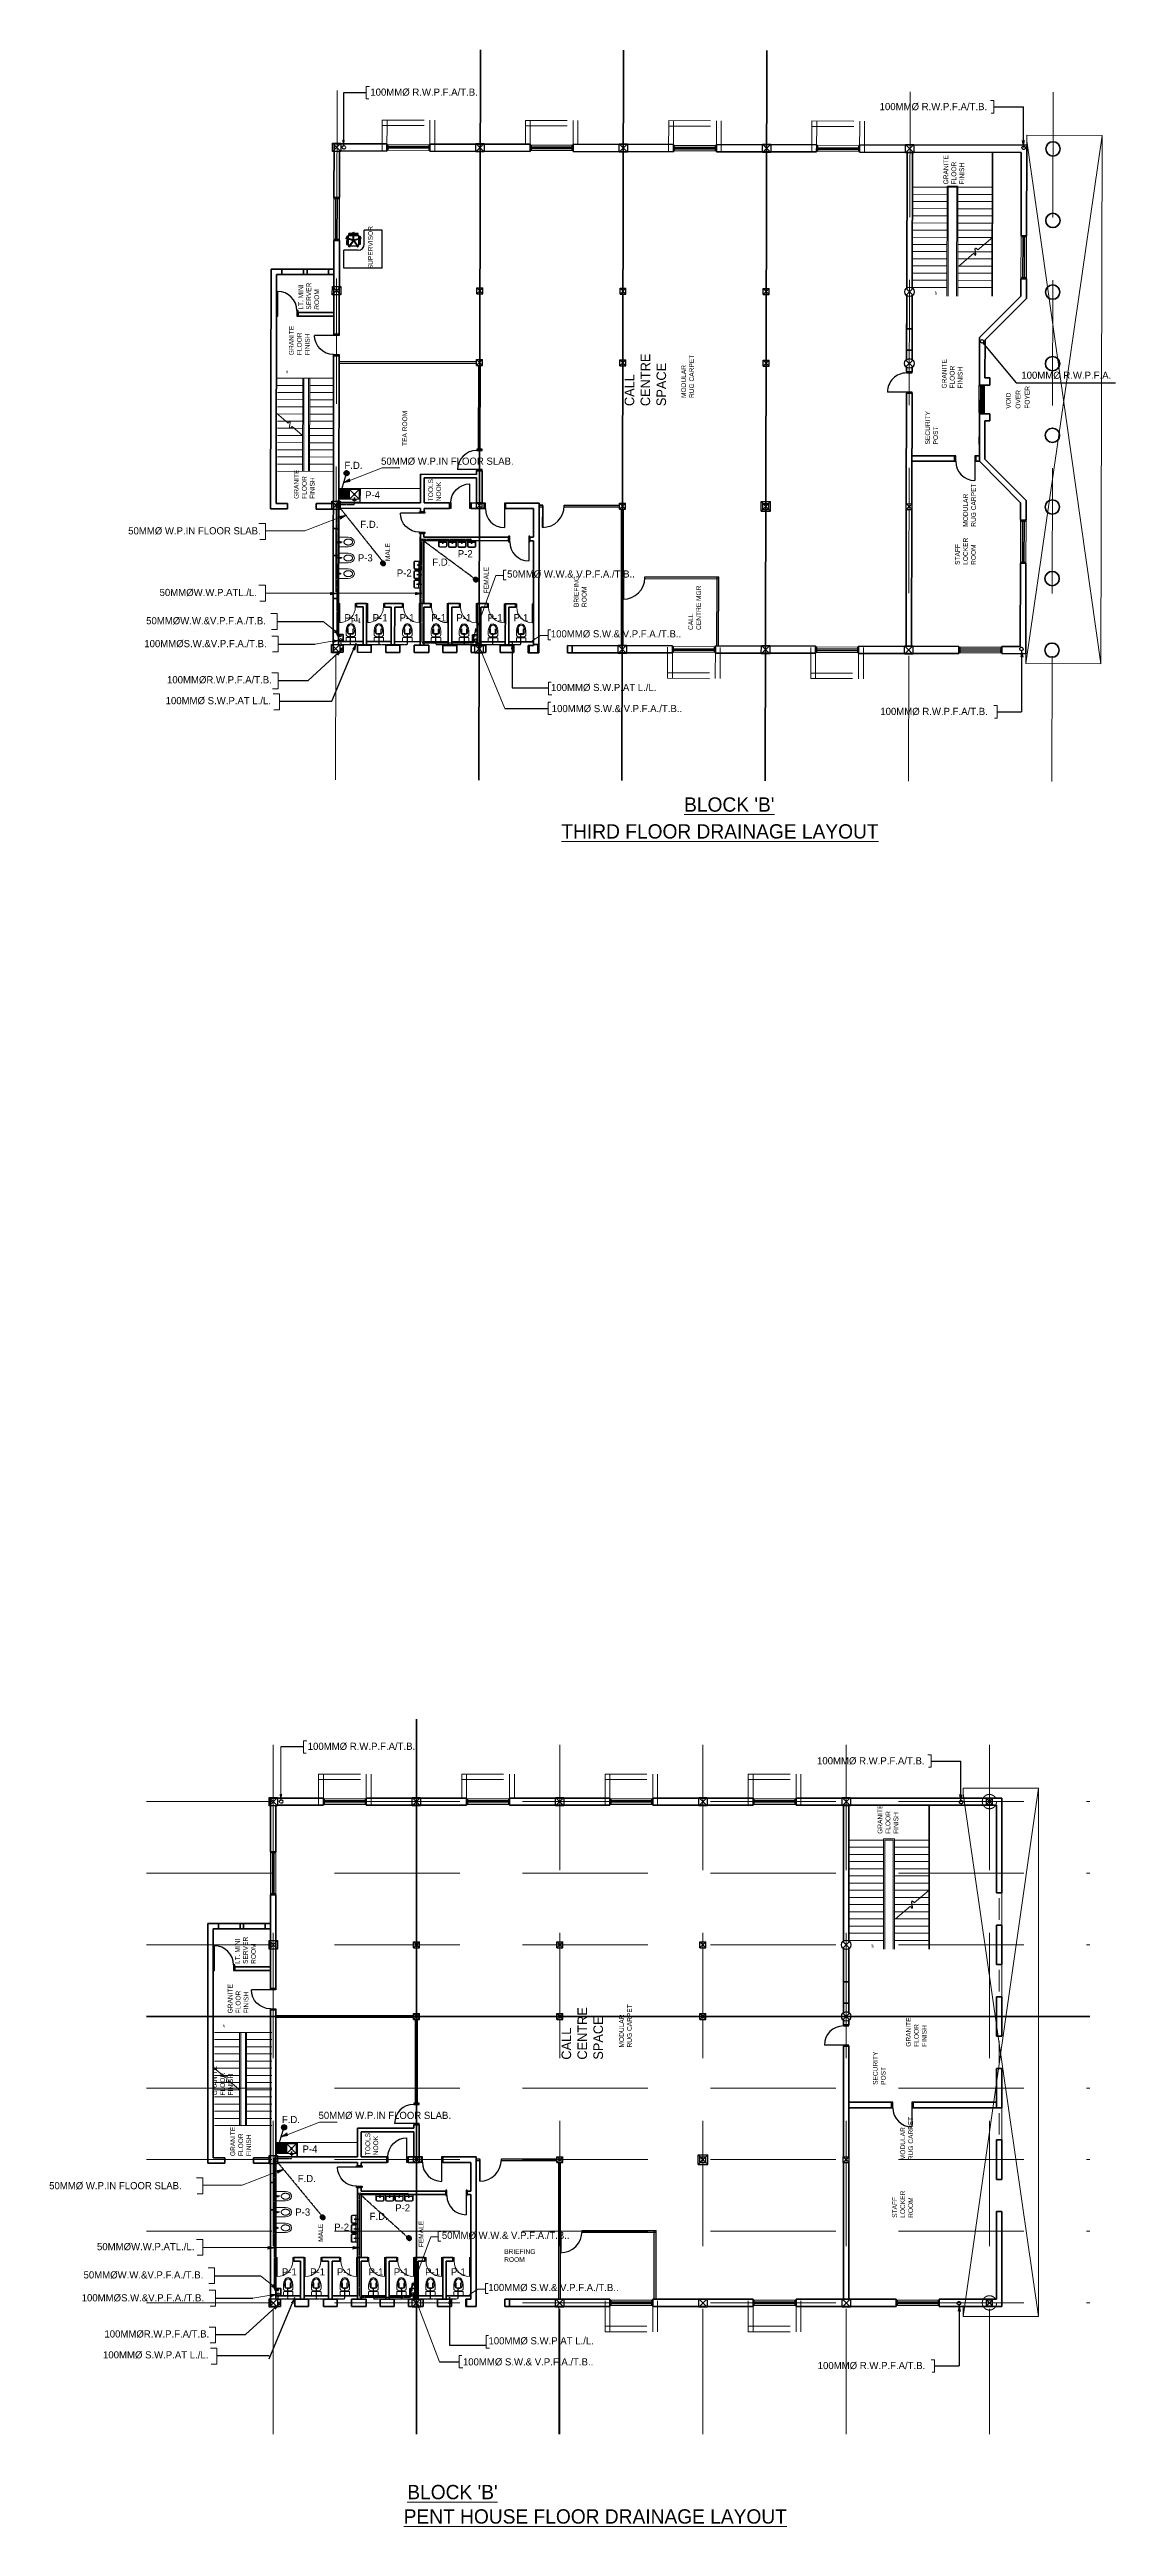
# Model space of a CAD drawing. Header units: millimetres. Extents: x -162225 to 333452, y -329082 to -56676.
# Drawn here: x 22776 to 67424, y -329082 to -225320 of the extents above; entities that cross this region are included whole.
import ezdxf

# ---------------------------------------------------------------- set-up
doc = ezdxf.new("R2010")
doc.units = ezdxf.units.MM
doc.header["$LTSCALE"] = 7
doc.header["$MEASUREMENT"] = 0
doc.linetypes.add('DASHED2', pattern=[0.375, 0.25, -0.125])
doc.linetypes.add('HIDDEN', pattern=[0.375, 0.25, -0.125])
doc.layers.get('0').update_dxf_attribs({"lineweight": 5})
for name, color, linetype, lineweight in [('Dim', 1, 'Continuous', 13), ('Fixtures', 7, 'Continuous', 5), ('gridlines', 8, 'DASHED2', 5), ('Handrails', 8, 'Continuous', 5), ('LAYER1', 8, 'Continuous', 5), ('Layer2', 8, 'Continuous', 25), ('Layer4', 8, 'Continuous', 5), ('Layer5', 8, 'Continuous', 25), ("Supervisor's seat", 8, 'Continuous', 25), ('text', 8, 'Continuous', 5), ('TEXT3', 8, 'Continuous', 5), ('WALLS', 8, 'Continuous', 35), ('WIN-DOOR', 8, 'Continuous', 13), ('win_doors', 8, 'Continuous', 13), ('WINDOWS_DOORS', 8, 'Continuous', 5)]:
    doc.layers.add(name, color=color, linetype=linetype, lineweight=lineweight)
doc.layers.add('DOORS', color=8, linetype='Continuous')
doc.layers.add('DRAINAGE', color=6, linetype='Continuous')
doc.layers.get('Dim').off()
doc.styles.add('LUCY', font='LSANSI.TTF')
doc.styles.add('STYLUS', font='stylu.ttf')

msp = doc.modelspace()

# ---------------------------------------------------------------- texts
at = {"layer": 'DOORS', "color": 1, "char_height": 300, "width": 15498, "attachment_point": 1, "style": 'LUCY'}
for s, insert in [('100MM%%c R.W.P.F.A/T.B.', (36212, -226953)), ('100MM%%c R.W.P.F.A/T.B.', (57546, -227560)), ('F.D.', (35128, -242589)), ('50MM%%c W.P.IN FLOOR SLAB.', (36664, -242414)), ('P-4', (35994, -243826)), ('50MM%%c W.P.IN FLOOR SLAB.', (26070, -245330)), ('F.D.', (35793, -245060)), ('P-3', (35691, -246464)), ('F.D.', (38806, -246642)), ('P-2', (39876, -246291)), ('50MM%%cW.W.P.ATL./L.', (27386, -247913)), ('P-2', (37321, -247098)), ('50MM%%c W.W.& V.P.F.A./T.B..', (41943, -247140)), ('P-1', (35128, -248972)), ('P-1', (36311, -248972)), ('P-1', (37436, -248972)), ('P-1', (38763, -248972)), ('P-1', (39816, -248972)), ('P-1', (41128, -248972)), ('P-1', (42210, -248972)), ('100MM%%cS.W.&V.P.F.A./T.B.', (26744, -250057)), ('50MM%%cW.W.&V.P.F.A./T.B.', (26823, -249097)), ('100MM%%c S.W.& V.P.F.A./T.B..', (43774, -249646)), ('100MM%%cR.W.P.F.A/T.B.', (27696, -251570)), ('100MM%%c S.W.P.AT L./L.', (43783, -251894)), ('100MM%%c S.W.P.AT L./L.', (27638, -252445)), ('100MM%%c S.W.& V.P.F.A./T.B..', (43812, -252777)), ('100MM%%c R.W.P.F.A/T.B.', (57574, -252895)), ('100MM%%c R.W.P.F.A/T.B.', (33591, -296249)), ('100MM%%c R.W.P.F.A/T.B.', (54924, -296856)), ('F.D.', (32507, -311886)), ('50MM%%c W.P.IN FLOOR SLAB.', (34043, -311710)), ('P-4', (33372, -313122)), ('F.D.', (33171, -314356)), ('50MM%%c W.P.IN FLOOR SLAB.', (22760, -314655)), ('P-3', (33069, -315760)), ('P-2', (34699, -316394)), ('F.D.', (36184, -315938)), ('P-2', (37254, -315587)), ('50MM%%cW.W.P.ATL./L.', (24764, -317209)), ('50MM%%c W.W.& V.P.F.A./T.B..', (39209, -316736)), ('50MM%%cW.W.&V.P.F.A./T.B.', (24201, -318393)), ('P-1', (32507, -318268)), ('P-1', (33689, -318268)), ('P-1', (34814, -318268)), ('P-1', (36141, -318268)), ('P-1', (37194, -318268)), ('P-1', (38507, -318268)), ('P-1', (39589, -318268)), ('100MM%%cS.W.&V.P.F.A./T.B.', (24122, -319353)), ('100MM%%c S.W.& V.P.F.A./T.B..', (41152, -318921)), ('100MM%%cR.W.P.F.A/T.B.', (25075, -320866)), ('100MM%%c S.W.P.AT L./L.', (41161, -321152)), ('100MM%%c S.W.P.AT L./L.', (25016, -321742)), ('100MM%%c S.W.& V.P.F.A./T.B..', (40091, -322036)), ('100MM%%c R.W.P.F.A/T.B.', (54953, -322191))]:
    msp.add_mtext(s, dxfattribs=dict(at, insert=insert))
at = {"layer": 'text', "lineweight": 25, "attachment_point": 7, "style": 'STYLUS'}
for s, insert, char_height, width, rotation in [('GRANITE FLOOR FINISH', (61089, -230971), 200, 1801, 89.88201), ('SUPERVISOR', (36317, -234524), 200, 1801, 89.88201), ('I.T. MINI SERVER ROOM', (34069, -236219), 200, 1998, 89.88201), ('GRANITE FLOOR FINISH', (33674, -238124), 200, 1801, 89.88201), ('CALL CENTRE SPACE', (48604, -240259), 400, 3602, 89.88201), ('MODULAR RUG CARPET', (49770, -239918), 200, 1801, 89.88201), ('GRANITE FLOOR FINISH', (61021, -239521), 200, 1801, 89.88201), ('TEA ROOM', (37756, -241927), 200, 1801, 89.88201), ('SECURITY POST', (59990, -241864), 200, 1801, 89.88201), ('GRANITE FLOOR FINISH', (33881, -244145), 200, 1801, 89.88201), ('TOOLS NOOK', (39176, -244246), 200, 981.85, 89.88201), ('MODULAR RUG CARPET', (61579, -245312), 200, 1801, 89.88201), ('STAFF LOCKER ROOM', (61576, -246911), 200, 1801, 89.88201), ('MALE', (37041, -246749), 200, 1801, 89.88201), ('FEMALE', (41164, -248099), 200, 1801, 89.88201), ('BRIEFING ROOM', (45272, -248676), 200, 1801, 89.88201), ('GRANITE FLOOR FINISH', (58330, -300067), 200, 1801, 90), ('I.T. MINI SERVER ROOM', (31419, -305517), 200, 1998, 90), ('GRANITE FLOOR FINISH', (31110, -307587), 200, 1801, 90), ('CALL CENTRE SPACE', (45962, -309527), 400, 3602, 90), ('MODULAR RUG CARPET', (47170, -309017), 200, 1801, 90), ('GRANITE FLOOR FINISH', (59520, -308987), 200, 1801, 90), ('GRANITE FLOOR FINISH', (30460, -311027), 200, 1801, 90), ('SECURITY POST', (57801, -310583), 200, 1801, 90), ('MODULAR RUG CARPET', (58950, -313737), 200, 1801, 90), ('GRANITE FLOOR FINISH', (31220, -313567), 200, 1801, 90), ('TOOLS NOOK', (36543, -313533), 200, 981.85, 90), ('STAFF LOCKER ROOM', (58947, -316153), 200, 1801, 90), ('MALE', (34231, -317156), 200, 1801, 90), ('FEMALE', (38437, -317384), 200, 1801, 90)]:
    msp.add_mtext(s, dxfattribs=dict(at, insert=insert, char_height=char_height, width=width, rotation=rotation))
at = {"layer": 'text', "lineweight": 25}
for s, insert, char_height, width, attachment_point, rotation in [('{\\fStylus BT|b0|i0|c0|p34;UP}', (59864, -235594), 80, 68, 1, 89.88201), ('{\\fStylus BT|b0|i0|c0|p34;OVER }', (63445, -240365), 200, 1523, 7, 89.88201), ('{\\fStylus BT|b0|i0|c0|p34;FOYER }', (63828, -240366), 200, 1522.63, 7, 89.88201), ('{\\fStylus BT|b0|i0|c0|p34;VOID}', (63039, -240364), 200, 1523, 7, 89.88201), ('{\\fStylus BT|b0|i0|c0|p34;UP}', (57213, -304839), 80, 68, 1, 90)]:
    msp.add_mtext(s, dxfattribs=dict(at, insert=insert, char_height=char_height, width=width, attachment_point=attachment_point, rotation=rotation))
at = {"layer": 'text', "insert": (35404, -249346), "char_height": 200, "width": 1257, "attachment_point": 7}
msp.add_mtext('P-1', dxfattribs=at)
at = {"layer": 'text', "lineweight": 25, "insert": (41820, -318002), "char_height": 200, "width": 1801, "attachment_point": 7, "style": 'STYLUS'}
msp.add_mtext('BRIEFING ROOM', dxfattribs=at)
at = {"layer": 'TEXT3', "color": 1, "style": 'LUCY'}
for s, p in [("%%UBLOCK 'B'", (49356, -257247)), ('%%uTHIRD FLOOR DRAINAGE LAYOUT', (44216, -258373)), ("%%uBLOCK 'B'", (37761, -327941)), ('%%uPENT HOUSE FLOOR DRAINAGE LAYOUT', (37610, -328962))]:
    msp.add_text(s, height=600, dxfattribs=at).set_placement(p)
at = {"layer": 'TEXT3', "color": 1, "lineweight": 25, "insert": (63481, -238814), "char_height": 300, "width": 15498, "attachment_point": 1, "style": 'LUCY'}
msp.add_mtext('100MM%%c R.W.P.F.A.', dxfattribs=at)
at = {"layer": 'WALLS', "lineweight": 25, "insert": (50065, -249634), "char_height": 200, "width": 1801, "attachment_point": 7, "rotation": 89.88201, "style": 'STYLUS'}
msp.add_mtext('CALL CENTRE MGR', dxfattribs=at)

# ---------------------------------------------------------------- blocks, each defined once
blk = doc.blocks.new('W1800')
at = {"layer": 'WIN-DOOR'}
for points in [[(0, 0), (230, 0), (230, -50), (0, -50)], [(0, -1800), (230, -1800), (230, -1750), (0, -1750)]]:
    blk.add_lwpolyline(points, close=True, dxfattribs=at)
at = {"layer": 'WINDOWS_DOORS'}
for p, q in [((0, -1800), (0, 0)), ((0, 0), (230, 0)), ((230, 0), (230, -1800)), ((69, -1750), (69, -50)), ((114, -50), (114, -1750)), ((161, -1750), (161, -50)), ((230, -1800), (0, -1800))]:
    blk.add_line(p, q, dxfattribs=at)
blk = doc.blocks.new('STEP ARROW')
at = {"layer": 'text', "insert": (4454, 51), "char_height": 80, "width": 68, "attachment_point": 7}
blk.add_mtext('{\\fStylus BT|b0|i0|c0|p34;UP}', dxfattribs=at)
blk = doc.blocks.new('STEP CUT')
at = {"layer": 'Handrails', "linetype": 'Continuous'}
for p, q in [((333, 571), (-86, 79)), ((-225, -85), (-599, -524))]:
    blk.add_line(p, q, dxfattribs=at)
for points, knots in [([(-224, 17), (-266, 20), (-337, 17), (-265, -49), (-225, -85)], [321.7257089, 321.7257089, 321.7257089, 321.7257089, 418.1293981, 535.0348363, 535.0348363, 535.0348363, 535.0348363]), ([(-86, 79), (-42, 49), (80, -36), (-134, 10), (-224, 17)], [0, 0, 0, 0, 115.3059804, 321.7257089, 321.7257089, 321.7257089, 321.7257089])]:
    blk.add_open_spline(points, degree=3, knots=knots, dxfattribs=at)
blk = doc.blocks.new('wc')
for p, q in [((0, 458), (0, 308)), ((0, 150), (0, 0)), ((0, 0), (400, 0)), ((25, 175), (375, 175)), ((50, 458), (50, 408)), ((100, 208), (300, 208)), ((150, 308), (250, 308)), ((190, 208), (190, 175)), ((210, 208), (210, 175)), ((350, 408), (350, 458)), ((400, 308), (400, 458)), ((400, 0), (400, 150))]:
    blk.add_line(p, q)
for centre, radius, start, end in [((100, 308), 100, 180, 270), ((25, 150), 25, 90, 180), ((150, 408), 100, 180, 270), ((250, 408), 100, 270, 0), ((300, 308), 100, 270, 0), ((300, 308), 100, 270, 0), ((375, 150), 25, 360, 90)]:
    blk.add_arc(centre, radius, start, end)
blk.add_ellipse((200, 458), major_axis=(0, 300), ratio=0.6666667, start_param=4.712389, end_param=7.8539816)
blk.add_open_spline([(350, 458), (350, 466), (350, 474), (348, 496), (347, 510), (342, 537), (339, 551), (332, 576), (327, 588), (318, 611), (312, 622), (301, 641), (294, 650), (283, 665), (277, 670), (266, 681), (261, 685), (250, 693), (244, 696), (233, 701), (228, 703), (217, 706), (212, 707), (201, 708), (196, 708), (185, 706), (180, 705), (169, 702), (163, 700), (152, 694), (147, 691), (136, 682), (130, 678), (119, 667), (114, 661), (104, 647), (99, 640), (89, 624), (85, 616), (77, 598), (73, 589), (66, 569), (63, 559), (58, 538), (56, 527), (53, 506), (52, 494), (50, 475), (50, 466), (50, 458)], degree=3, knots=[4.712389, 4.712389, 4.712389, 4.712389, 4.8052943, 4.8052943, 4.9637805, 4.9637805, 5.1222667, 5.1222667, 5.2807528, 5.2807528, 5.439239, 5.439239, 5.5977252, 5.5977252, 5.7247954, 5.7247954, 5.8518656, 5.8518656, 5.9789357, 5.9789357, 6.1060059, 6.1060059, 6.2330761, 6.2330761, 6.3601463, 6.3601463, 6.4872164, 6.4872164, 6.6142866, 6.6142866, 6.7413568, 6.7413568, 6.868427, 6.868427, 6.9954972, 6.9954972, 7.1225673, 7.1225673, 7.2496375, 7.2496375, 7.3767077, 7.3767077, 7.5037779, 7.5037779, 7.630848, 7.630848, 7.7579182, 7.7579182, 7.8539816, 7.8539816, 7.8539816, 7.8539816])
blk = doc.blocks.new('d750l-150')
at = {"layer": 'WINDOWS_DOORS'}
blk.add_line((50, 150), (50, 800), dxfattribs=at)
for points in [[(50, 0), (0, 0), (0, 150), (50, 150)], [(750, 0), (700, 0), (700, 150), (750, 150)]]:
    blk.add_lwpolyline(points, close=True, dxfattribs=at)
blk.add_arc((50, 150), 650, 0, 90, dxfattribs=at)
blk = doc.blocks.new('bidet')
for p, q in [((0, 400), (0, 0)), ((0, 0), (400, 0)), ((0, 0), (200, 0)), ((0, 0), (200, 0)), ((400, 0), (400, 400))]:
    blk.add_line(p, q)
for radius in [23.9, 18.9, 13.9]:
    blk.add_circle((200, 50), radius)
blk.add_ellipse((200, 400), major_axis=(0, 256), ratio=0.7808736, start_param=4.712389, end_param=7.8539816)
for points in [[(325, 400), (325, 406), (325, 413), (323, 429), (322, 439), (318, 459), (316, 469), (309, 487), (306, 496), (298, 512), (293, 520), (284, 534), (279, 540), (268, 551), (263, 556), (252, 564), (246, 568), (235, 574), (229, 576), (218, 579), (213, 580), (202, 581), (197, 581), (186, 580), (180, 579), (169, 576), (164, 573), (153, 567), (147, 564), (136, 555), (131, 550), (120, 538), (115, 532), (106, 518), (101, 510), (93, 494), (90, 485), (84, 466), (81, 457), (78, 437), (76, 427), (75, 411), (75, 406), (75, 400)], [(325, 400), (325, 394), (325, 387), (323, 371), (322, 361), (318, 341), (316, 331), (309, 313), (306, 304), (298, 288), (293, 280), (284, 266), (279, 260), (268, 249), (263, 244), (252, 236), (246, 232), (235, 226), (229, 224), (218, 221), (213, 220), (202, 219), (197, 219), (186, 220), (180, 221), (169, 224), (164, 227), (153, 233), (147, 236), (136, 245), (131, 250), (120, 262), (115, 268), (106, 282), (101, 290), (93, 306), (90, 315), (84, 334), (81, 343), (78, 363), (76, 373), (75, 389), (75, 394), (75, 400)]]:
    blk.add_open_spline(points, degree=3, knots=[4.712389, 4.712389, 4.712389, 4.712389, 4.8098478, 4.8098478, 4.9655692, 4.9655692, 5.1212905, 5.1212905, 5.2770119, 5.2770119, 5.4327333, 5.4327333, 5.5884546, 5.5884546, 5.744176, 5.744176, 5.8998974, 5.8998974, 6.0556187, 6.0556187, 6.2113401, 6.2113401, 6.3670615, 6.3670615, 6.5227828, 6.5227828, 6.6785042, 6.6785042, 6.8342256, 6.8342256, 6.9899469, 6.9899469, 7.1456683, 7.1456683, 7.3013896, 7.3013896, 7.457111, 7.457111, 7.6128324, 7.6128324, 7.7685537, 7.7685537, 7.8539816, 7.8539816, 7.8539816, 7.8539816])
blk = doc.blocks.new('d900l')
at = {"linetype": 'ByBlock'}
blk.add_line((50, 230), (50, 1030), dxfattribs=at)
for points in [[(0, 0), (50, 0), (50, 230), (0, 230)], [(850, 0), (900, 0), (900, 230), (850, 230)]]:
    blk.add_lwpolyline(points, close=True, dxfattribs=at)
blk.add_arc((50, 230), 800, 0, 90, dxfattribs=at)
blk = doc.blocks.new('900 DOOR 2')
at = {"layer": 'Layer5'}
for p, q in [((900, 20), (0, 20)), ((900, 0), (0, 0))]:
    blk.add_line(p, q, dxfattribs=at)
blk.add_arc((0, 0), 900, 0, 90, dxfattribs=at)
blk = doc.blocks.new('sink900')
for p, q in [((0, 600), (0, 0)), ((900, 600), (0, 600)), ((0, 600), (50, 600)), ((0, 600), (100, 600)), ((0, 0), (900, 0)), ((20, 580), (20, 20)), ((880, 580), (20, 580)), ((20, 20), (880, 20)), ((450, 450), (50, 50)), ((50, 450), (450, 50)), ((50, 450), (50, 50)), ((450, 450), (50, 450)), ((50, 50), (450, 50)), ((168, 489), (325, 489)), ((230, 518), (230, 390)), ((230, 518), (260, 518)), ((260, 390), (230, 390)), ((260, 518), (260, 390)), ((450, 50), (450, 450)), ((450, 50), (450, 450)), ((450, 450), (850, 450)), ((490, 50), (490, 450)), ((490, 425), (850, 425)), ((490, 400), (850, 400)), ((490, 375), (850, 375)), ((490, 350), (850, 350)), ((490, 325), (850, 325)), ((490, 300), (850, 300)), ((490, 275), (850, 275)), ((850, 250), (490, 250)), ((850, 225), (490, 225)), ((850, 225), (490, 225)), ((850, 200), (490, 200)), ((850, 175), (490, 175)), ((850, 150), (490, 150)), ((850, 125), (490, 125)), ((850, 100), (490, 100)), ((850, 75), (490, 75)), ((850, 50), (490, 50)), ((850, 450), (850, 50)), ((880, 20), (880, 580)), ((900, 0), (900, 600))]:
    blk.add_line(p, q)
for centre, radius in [((197, 485), 20), ((250, 250), 40), ((250, 250), 30), ((288, 485), 20)]:
    blk.add_circle(centre, radius)
blk = doc.blocks.new('250 COLUMN')
at = {"layer": 'LAYER1'}
for p, q in [((125, 125), (-125, -125)), ((-125, 125), (125, -125))]:
    blk.add_line(p, q, dxfattribs=at)
at = {"layer": 'Layer2'}
for p, q in [((-125, 125), (125, 125)), ((-125, 125), (-125, -125)), ((125, 125), (125, -125)), ((-125, -125), (125, -125))]:
    blk.add_line(p, q, dxfattribs=at)
blk = doc.blocks.new('BASIN350')
for p, q in [((0, 200), (0, 0)), ((0, 0), (350, 0)), ((25, 200), (25, 50)), ((25, 50), (325, 50)), ((300, 250), (50, 250)), ((300, 225), (50, 225)), ((325, 50), (325, 200)), ((350, 0), (350, 200))]:
    blk.add_line(p, q)
for radius in [17.4, 12.4]:
    blk.add_circle((175, 75), radius)
for centre, radius, start, end in [((50, 200), 50, 90, 180), ((50, 200), 25, 90, 180), ((300, 200), 50, 0, 90), ((300, 200), 25, 360, 90)]:
    blk.add_arc(centre, radius, start, end)
blk = doc.blocks.new('w1200')
for p, q in [((50, 230), (0, 230)), ((0, 165), (1200, 165)), ((0, 65), (1200, 65)), ((0, 0), (50, 0)), ((50, 230), (1200, 230)), ((50, 65), (50, 165)), ((50, 125), (1150, 125)), ((50, 105), (1150, 105)), ((50, 0), (1200, 0)), ((1200, 230), (1150, 230)), ((1150, 165), (1150, 65)), ((1150, 0), (1200, 0))]:
    blk.add_line(p, q)
blk = doc.blocks.new('DESK N SEAT 1')
at = {"layer": "Supervisor's seat"}
for p, q in [((-823, -823), (-823, 777)), ((-823, 777), (-73, 777)), ((-73, 177), (-73, 777)), ((97, 564), (85, 548)), ((306, 387), (85, 548)), ((306, 364), (85, 204)), ((312, 395), (91, 556)), ((312, 356), (91, 195)), ((318, 403), (97, 564)), ((318, 348), (97, 187)), ((164, 131), (514, 131)), ((164, 91), (514, 91)), ((340, 411), (425, 670)), ((340, 341), (425, 81)), ((350, 408), (434, 667)), ((350, 344), (434, 84)), ((359, 404), (444, 664)), ((359, 347), (444, 87)), ((373, 386), (646, 386)), ((373, 376), (646, 376)), ((373, 366), (646, 366)), ((444, 664), (425, 670)), ((425, 81), (444, 87)), ((534, 155), (534, 597)), ((559, 573), (624, 573)), ((559, 179), (624, 179)), ((594, 179), (594, 573)), ((624, 179), (624, 573)), ((646, 366), (646, 386)), ((-823, -823), (777, -823)), ((177, -73), (777, -73)), ((777, -823), (777, -73))]:
    blk.add_line(p, q, dxfattribs=at)
for points in [[(103, 535), (95, 525), (62, 549), (69, 559)], [(103, 216), (95, 227), (62, 202), (69, 192)], [(115, 551), (122, 562), (89, 586), (81, 576)], [(115, 200), (122, 189), (89, 165), (81, 176)], [(164, 661), (164, 621), (514, 621), (514, 661)], [(164, 91), (164, 131), (514, 131), (514, 91)], [(418, 650), (406, 654), (418, 693), (431, 689)], [(418, 102), (406, 98), (418, 58), (431, 62)], [(437, 644), (449, 640), (462, 679), (450, 683)], [(437, 108), (449, 112), (462, 72), (450, 68)], [(624, 386), (624, 399), (666, 399), (666, 386)], [(624, 366), (624, 353), (666, 353), (666, 366)]]:
    blk.add_lwpolyline(points, close=True, dxfattribs=at)
blk.add_lwpolyline([(564, 201), (564, 551, 0.4142136), (514, 601), (164, 601, 0.4142136), (114, 551), (114, 201, 0.4142136), (164, 151), (514, 151, 0.4142136)], format="xyb", close=True, dxfattribs=at)
blk.add_circle((339, 376), 35, dxfattribs=at)
blk.add_arc((177, 177), 250, 180, 270, dxfattribs=at)

# ---------------------------------------------------------------- hatches: boundary and pattern name
at = {"layer": 'Fixtures'}
h = msp.add_hatch(dxfattribs=at)
h.set_pattern_fill('ANSI31', color=256, scale=36, style=0)
h.set_pattern_definition([(45, (3932.422, -165560.436), (-3.18198052, 3.18198052), [])])
h.paths.add_polyline_path([(35325, -243065, 1.0000002), (35112, -243065, 1.0000002)])
h = msp.add_hatch(dxfattribs=at)
h.set_pattern_fill('ANSI31', color=256, scale=36, style=0)
h.set_pattern_definition([(45, (5456.4384, -169340.6365), (-3.18198052, 3.18198052), [])])
h.paths.add_polyline_path([(36849, -246845, 1.0000002), (36636, -246845, 1.0000002)])
h = msp.add_hatch(dxfattribs=at)
h.set_pattern_fill('ANSI31', color=256, scale=36, style=0)
h.set_pattern_definition([(45, (9342.904, -170020.824), (-3.18198052, 3.18198052), [])])
h.paths.add_polyline_path([(40735, -247525, 1.0000002), (40523, -247525, 1.0000002)])
h = msp.add_hatch(dxfattribs=at)
h.set_pattern_fill('ANSI31', color=256, scale=36, style=0)
h.set_pattern_definition([(45, (1310.9556, -234856.6648), (-3.18198052, 3.18198052), [])])
h.paths.add_polyline_path([(32703, -312361, 1.0000002), (32491, -312361, 1.0000002)])
h = msp.add_hatch(dxfattribs=at)
h.set_pattern_fill('ANSI31', color=256, scale=36, style=0)
h.set_pattern_definition([(45, (2930.1822, -238628.191), (-3.18198052, 3.18198052), [])])
h.paths.add_polyline_path([(34322, -316132, 1.0000002), (34110, -316132, 1.0000002)])
h = msp.add_hatch(dxfattribs=at)
h.set_pattern_fill('ANSI31', color=256, scale=36, style=0)
h.set_pattern_definition([(45, (6549.6296, -239500.185), (-3.18198052, 3.18198052), [])])
h.paths.add_polyline_path([(37942, -317004, 1.0000002), (37729, -317004, 1.0000002)])

# ---------------------------------------------------------------- linework, layer by layer
at = {"layer": 'DRAINAGE', "color": 6, "linetype": 'HIDDEN', "lineweight": 25}
for p, q in [((34834, -244363), (35189, -243167)), ((34854, -244413), (36795, -246853)), ((34860, -244375), (35535, -244375)), ((35535, -244066), (35535, -244378)), ((38419, -245882), (40627, -247515)), ((38410, -250179), (40509, -250179)), ((32212, -313659), (32568, -312463)), ((32233, -313710), (34220, -316119)), ((32238, -313671), (32884, -313671)), ((32914, -313362), (32914, -313641)), ((35798, -315179), (37803, -316991))]:
    msp.add_line(p, q, dxfattribs=at)
at = {"layer": 'DRAINAGE', "color": 6, "linetype": 'HIDDEN'}
for p, q in [((34821, -249850), (34821, -244429)), ((38380, -250149), (38380, -245890)), ((38428, -245835), (40409, -245835)), ((39235, -245841), (39235, -246021)), ((39636, -245840), (39636, -246020)), ((40038, -245839), (40038, -246019)), ((40439, -245865), (40439, -246012)), ((34821, -246605), (35029, -246605)), ((34830, -245940), (35038, -245940)), ((38155, -246910), (38380, -246910)), ((38141, -247313), (38378, -247313)), ((38148, -247713), (38385, -247713)), ((34851, -249880), (34938, -249880)), ((40539, -249913), (40539, -250149)), ((32200, -319147), (32200, -313725)), ((32208, -315236), (32417, -315236)), ((35759, -319443), (35759, -315186)), ((35806, -315131), (37787, -315131)), ((36613, -315137), (36613, -315318)), ((37014, -315136), (37014, -315316)), ((37416, -315135), (37416, -315315)), ((37817, -315161), (37817, -315308)), ((32200, -315901), (32408, -315901)), ((35534, -316207), (35759, -316207)), ((35520, -316609), (35756, -316609)), ((35527, -317009), (35763, -317009)), ((32230, -319177), (32317, -319177)), ((35789, -319473), (37885, -319473)), ((37915, -319209), (37915, -319443))]:
    msp.add_line(p, q, dxfattribs=at)
at = {"layer": 'DRAINAGE', "color": 3, "linetype": 'HIDDEN', "lineweight": 25}
for p, q in [((35288, -249785), (35288, -249571)), ((35288, -249785), (35491, -249785)), ((35385, -250243), (35385, -249785)), ((35491, -249785), (35491, -249571)), ((36463, -249785), (36463, -249571)), ((36463, -249785), (36666, -249785)), ((36581, -250213), (36581, -249785)), ((36666, -249785), (36666, -249571)), ((37664, -249785), (37664, -249571)), ((37664, -249785), (37867, -249785)), ((37766, -250213), (37766, -249785)), ((37867, -249785), (37867, -249571)), ((38871, -249785), (38871, -249571)), ((38871, -249785), (39074, -249785)), ((38962, -250213), (38962, -249785)), ((39074, -249785), (39074, -249571)), ((40045, -249785), (40045, -249571)), ((40045, -249785), (40248, -249785)), ((40159, -250213), (40159, -249785)), ((40248, -249785), (40248, -249571)), ((41251, -249785), (41251, -249571)), ((41251, -249785), (41455, -249785)), ((41343, -250213), (41343, -249785)), ((41455, -249785), (41455, -249571)), ((42425, -249785), (42425, -249571)), ((42425, -249785), (42629, -249785)), ((42517, -250213), (42517, -249785)), ((42629, -249785), (42629, -249571)), ((35004, -250243), (37736, -250243)), ((38992, -250243), (42487, -250243)), ((32365, -319540), (35114, -319540)), ((32666, -319081), (32666, -318868)), ((32666, -319081), (32870, -319081)), ((32763, -319540), (32763, -319081)), ((32870, -319081), (32870, -318868)), ((33841, -319081), (33841, -318868)), ((33841, -319081), (34045, -319081)), ((33960, -319540), (33960, -319081)), ((34045, -319081), (34045, -318868)), ((35042, -319081), (35042, -318868)), ((35042, -319081), (35246, -319081)), ((35144, -319510), (35144, -319081)), ((35246, -319081), (35246, -318868)), ((36250, -319081), (36250, -318868)), ((36250, -319081), (36453, -319081)), ((36341, -319510), (36341, -319081)), ((36371, -319540), (39866, -319540)), ((36453, -319081), (36453, -318868)), ((37423, -319081), (37423, -318868)), ((37423, -319081), (37626, -319081)), ((37537, -319540), (37537, -319081)), ((37626, -319081), (37626, -318868)), ((38630, -319081), (38630, -318868)), ((38630, -319081), (38833, -319081)), ((38738, -319510), (38738, -319081)), ((38833, -319081), (38833, -318868)), ((39804, -319081), (39804, -318868)), ((39804, -319081), (40007, -319081)), ((39896, -319510), (39896, -319081)), ((40007, -319081), (40007, -318868))]:
    msp.add_line(p, q, dxfattribs=at)
at = {"layer": 'DRAINAGE', "color": 3, "linetype": 'HIDDEN'}
for p, q in [((34974, -250089), (34974, -250213)), ((40627, -250104), (40627, -250243)), ((32335, -319376), (32335, -319510)), ((37467, -319108), (37567, -319108)), ((38000, -319391), (38000, -319540))]:
    msp.add_line(p, q, dxfattribs=at)
at = {"layer": 'DRAINAGE', "color": 6, "linetype": 'HIDDEN', "lineweight": 25}
for centre, radius in [((35103, -229418), 72.8), ((63580, -229439), 72.8), ((34824, -244390), 39), ((63488, -250431), 72.8), ((32481, -298714), 72.8), ((60959, -298735), 72.8), ((32202, -313686), 39), ((60867, -319728), 72.8)]:
    msp.add_circle(centre, radius, dxfattribs=at)
at = {"layer": 'DRAINAGE', "color": 6}
for centre, radius in [((34950, -249883), 37.5), ((40548, -249892), 37.5), ((35017, -250436), 50), ((32329, -319179), 37.5), ((37920, -319190), 37.5), ((32396, -319732), 50)]:
    msp.add_circle(centre, radius, dxfattribs=at)
at = {"layer": 'DRAINAGE', "color": 3, "linetype": 'HIDDEN'}
for centre in [(34967, -250047), (40629, -250063), (38002, -319341)]:
    msp.add_circle(centre, 50, dxfattribs=at)
at = {"layer": 'DRAINAGE', "color": 3}
msp.add_circle((32345, -319344), 50, dxfattribs=at)
at = {"layer": 'DRAINAGE', "color": 6, "linetype": 'HIDDEN'}
for centre, start, end in [((40409, -245865), 360, 90), ((34851, -249850), 180, 270), ((40509, -250149), 270, 0), ((37787, -315161), 360, 90), ((32230, -319147), 180, 270), ((35789, -319443), 180, 270), ((37885, -319443), 270, 0)]:
    msp.add_arc(centre, 30, start, end, dxfattribs=at)
at = {"layer": 'DRAINAGE', "color": 3, "linetype": 'HIDDEN', "lineweight": 25}
for centre, start, end in [((35004, -250213), 180, 270), ((36551, -250213), 270, 0), ((37736, -250213), 270, 0), ((38992, -250213), 180, 270), ((41313, -250213), 270, 360), ((42487, -250213), 270, 0), ((32365, -319510), 180, 270), ((35114, -319510), 270, 0), ((36371, -319510), 180, 270), ((38708, -319510), 270, 0), ((39866, -319510), 270, 0)]:
    msp.add_arc(centre, 30, start, end, dxfattribs=at)
at = {"layer": 'DRAINAGE', "color": 6, "linetype": 'HIDDEN', "lineweight": 25}
for centre, start, end in [((38410, -250149), 180, 270), ((32884, -313641), 270, 0)]:
    msp.add_arc(centre, 30, start, end, dxfattribs=at)
at = {"layer": 'DRAINAGE', "color": 3, "linetype": 'HIDDEN'}
msp.add_arc((40189, -250213), 30, 180, 270, dxfattribs=at)
at = {"layer": 'Fixtures'}
for p, q in [((38314, -243712), (34894, -243705)), ((40339, -250120), (40339, -249970)), ((35680, -313001), (32260, -313001)), ((37507, -319208), (37507, -319241)), ((37527, -319208), (37527, -319241))]:
    msp.add_line(p, q, dxfattribs=at)
at = {"layer": 'Fixtures', "lineweight": 25}
for centre, radius in [((35218, -243065), 106), ((35234, -243094), 46.8), ((32597, -312361), 106), ((32612, -312391), 46.8)]:
    msp.add_circle(centre, radius, dxfattribs=at)
at = {"layer": 'gridlines', "ltscale": 3000}
for p, q in [((34754, -255917), (34823, -225320)), ((58754, -255966), (58823, -225369)), ((64754, -255978), (64823, -225382)), ((32145, -325213), (32145, -295264)), ((44145, -325213), (44145, -295264)), ((50145, -325213), (50145, -295264)), ((56145, -325213), (56145, -295264)), ((62145, -325213), (62145, -295264)), ((26836, -298716), (66347, -298716)), ((26836, -301716), (66347, -301716)), ((26836, -304716), (66347, -304716)), ((26836, -310716), (66347, -310716)), ((26836, -313716), (66347, -313716)), ((26836, -316716), (66347, -316716)), ((26836, -319716), (66347, -319716))]:
    msp.add_line(p, q, dxfattribs=at)
at = {"layer": 'gridlines', "color": 206, "linetype": 'Continuous', "lineweight": 30, "ltscale": 3000}
for p, q in [((43283, -244397), (43433, -244397)), ((43283, -244400), (43433, -244400)), ((43283, -244475), (43433, -244475)), ((43433, -244475), (43433, -244400)), ((44333, -244477), (44333, -244402)), ((40650, -313676), (40800, -313676)), ((40650, -313678), (40800, -313678)), ((40650, -313753), (40800, -313753)), ((40800, -313753), (40800, -313678)), ((41700, -313753), (41700, -313678)), ((41700, -313678), (44020, -313678)), ((41700, -313753), (44020, -313753)), ((45082, -316753), (45082, -316678)), ((48107, -316753), (48107, -316678))]:
    msp.add_line(p, q, dxfattribs=at)
at = {"layer": 'Handrails'}
for p, q in [((60361, -235647), (60370, -231037)), ((60370, -231037), (60825, -231038)), ((60411, -235647), (60420, -231087)), ((60420, -231087), (60775, -231088)), ((60766, -235648), (60775, -231088)), ((60822, -232888), (60825, -231038)), ((60816, -235648), (60822, -232888)), ((61654, -233714), (62271, -233191)), ((60858, -234388), (61490, -233853)), ((33372, -242989), (33380, -239089)), ((33422, -242989), (33430, -239089)), ((33617, -242989), (33625, -239089)), ((33667, -242989), (33675, -239089)), ((57710, -304891), (57710, -300281)), ((57710, -300281), (58165, -300281)), ((57760, -304891), (57760, -300331)), ((57760, -300331), (58115, -300331)), ((58115, -304891), (58115, -300331)), ((58165, -302131), (58165, -300281)), ((58165, -304891), (58165, -302131)), ((58999, -302955), (59615, -302431)), ((58205, -303631), (58835, -303095)), ((30736, -312288), (30736, -308388)), ((30786, -312288), (30786, -308388)), ((30981, -312288), (30981, -308388)), ((31031, -312288), (31031, -308388))]:
    msp.add_line(p, q, dxfattribs=at)
at = {"layer": 'Handrails', "lineweight": 25}
for points in [[(61490, -233853), (61564, -233941), (61565, -233638), (61654, -233714)], [(58835, -303095), (58910, -303182), (58910, -302880), (58999, -302955)]]:
    msp.add_spline(points, degree=3, dxfattribs=at)
at = {"layer": 'LAYER1'}
for p, q in [((34984, -229245), (34633, -229594)), ((34634, -229244), (34983, -229595)), ((40984, -229257), (40633, -229607)), ((40634, -229257), (40983, -229607)), ((46984, -229270), (46633, -229619)), ((46634, -229269), (46983, -229620)), ((52984, -229282), (52633, -229631)), ((52634, -229281), (52983, -229632)), ((58984, -229294), (58633, -229644)), ((58634, -229294), (58983, -229644)), ((63664, -251044), (66860, -228921)), ((63709, -229364), (63710, -228914)), ((66814, -251050), (63709, -229139)), ((63710, -228914), (66860, -228921)), ((66814, -251050), (66860, -228921)), ((58920, -231084), (60370, -231087)), ((58920, -231384), (60370, -231387)), ((60825, -231088), (62275, -231091)), ((60825, -231388), (62275, -231391)), ((58918, -231984), (60368, -231987)), ((58918, -232284), (60368, -232287)), ((58919, -231684), (60369, -231687)), ((60823, -231988), (62273, -231991)), ((60823, -232288), (62273, -232291)), ((60824, -231688), (62274, -231691)), ((58916, -233184), (60366, -233187)), ((58917, -232584), (60367, -232587)), ((58917, -232884), (60367, -232887)), ((60821, -233188), (62271, -233191)), ((60822, -232588), (62272, -232591)), ((60822, -232888), (62272, -232891)), ((58913, -234384), (60363, -234387)), ((58914, -234084), (60364, -234087)), ((58915, -233484), (60365, -233487)), ((58915, -233784), (60365, -233787)), ((60818, -234388), (62268, -234391)), ((60819, -234088), (61212, -234089)), ((60820, -233488), (61918, -233490)), ((60820, -233788), (61561, -233790)), ((61212, -234089), (62269, -234091)), ((61561, -233790), (62270, -233791)), ((61918, -233490), (62270, -233491)), ((34972, -235245), (34621, -235594)), ((34622, -235244), (34971, -235595)), ((58655, -235327), (58937, -235611)), ((58938, -235328), (58655, -235610)), ((58912, -234984), (60362, -234987)), ((58912, -235284), (60362, -235287)), ((58913, -234684), (60363, -234687)), ((60817, -234988), (62267, -234991)), ((60817, -235288), (62267, -235291)), ((60818, -234688), (62268, -234691)), ((58932, -238328), (58648, -238610)), ((58649, -238327), (58931, -238611)), ((33379, -239389), (32329, -239387)), ((33379, -239689), (32329, -239687)), ((34674, -239092), (32330, -239087)), ((34673, -239392), (33674, -239389)), ((33377, -240289), (32327, -240287)), ((33377, -240589), (32327, -240587)), ((33378, -239989), (32328, -239987)), ((34671, -240292), (33672, -240289)), ((34671, -240592), (33672, -240589)), ((34672, -239992), (33673, -239989)), ((34672, -239692), (33674, -239689)), ((33023, -241188), (32325, -241187)), ((33375, -241489), (32325, -241487)), ((32671, -240887), (32326, -240887)), ((33376, -240889), (32671, -240887)), ((33375, -241189), (33023, -241188)), ((34669, -241192), (33670, -241189)), ((34669, -241492), (33670, -241489)), ((34670, -240892), (33671, -240889)), ((33372, -242689), (32322, -242687)), ((33373, -242389), (32323, -242387)), ((33374, -241789), (32324, -241787)), ((33374, -242089), (32324, -242087)), ((34666, -242692), (33667, -242689)), ((34667, -242392), (33668, -242389)), ((34668, -241792), (33669, -241789)), ((34668, -242092), (33669, -242089)), ((34666, -242992), (32322, -242987)), ((34953, -244245), (34602, -244594)), ((34603, -244244), (34952, -244595)), ((52577, -244656), (52978, -244257)), ((52578, -244256), (52977, -244657)), ((34941, -250245), (34590, -250594)), ((34591, -250244), (34940, -250595)), ((40941, -250257), (40590, -250606)), ((40591, -250256), (40940, -250607)), ((46941, -250270), (46590, -250619)), ((46591, -250269), (46940, -250620)), ((52941, -250282), (52590, -250631)), ((52591, -250281), (52940, -250632)), ((58941, -250294), (58590, -250644)), ((58591, -250294), (58940, -250644)), ((63664, -251044), (63665, -250594)), ((63664, -251044), (66814, -251050)), ((63666, -250985), (63666, -250535)), ((31970, -298541), (32320, -298891)), ((32320, -298541), (31970, -298891)), ((37970, -298541), (38320, -298891)), ((38320, -298541), (37970, -298891)), ((43970, -298541), (44320, -298891)), ((44320, -298541), (43970, -298891)), ((49970, -298541), (50320, -298891)), ((50320, -298541), (49970, -298891)), ((55970, -298541), (56320, -298891)), ((56320, -298541), (55970, -298891)), ((61045, -298151), (64195, -298151)), ((61045, -298601), (61045, -298151)), ((61045, -320281), (64195, -298151)), ((64195, -320281), (61045, -298376)), ((64195, -320281), (64195, -298151)), ((56260, -300331), (57710, -300331)), ((56260, -300631), (57710, -300631)), ((58165, -300331), (59615, -300331)), ((58165, -300631), (59615, -300631)), ((56260, -300931), (57710, -300931)), ((56260, -301231), (57710, -301231)), ((56260, -301531), (57710, -301531)), ((56260, -301831), (57710, -301831)), ((58165, -300931), (59615, -300931)), ((58165, -301231), (59615, -301231)), ((58165, -301531), (59615, -301531)), ((58165, -301831), (59615, -301831)), ((56260, -302131), (57710, -302131)), ((56260, -302431), (57710, -302431)), ((56260, -302731), (57710, -302731)), ((58165, -302131), (59615, -302131)), ((58165, -302431), (59615, -302431)), ((58165, -302731), (59262, -302731)), ((59262, -302731), (59615, -302731)), ((56260, -303031), (57710, -303031)), ((56260, -303331), (57710, -303331)), ((56260, -303631), (57710, -303631)), ((56260, -303931), (57710, -303931)), ((58165, -303031), (58906, -303031)), ((58165, -303331), (58557, -303331)), ((58165, -303631), (59615, -303631)), ((58165, -303931), (59615, -303931)), ((58557, -303331), (59615, -303331)), ((58906, -303031), (59615, -303031)), ((62440, -305541), (62440, -303891)), ((31970, -304541), (32320, -304891)), ((32320, -304541), (31970, -304891)), ((56003, -304575), (56286, -304857)), ((56286, -304575), (56003, -304857)), ((56260, -304231), (57710, -304231)), ((56260, -304531), (57710, -304531)), ((58165, -304231), (59615, -304231)), ((58165, -304531), (59615, -304531)), ((62440, -308541), (62440, -306891)), ((56003, -307575), (56286, -307857)), ((56286, -307575), (56003, -307857)), ((32081, -308388), (29686, -308388)), ((30736, -308688), (29686, -308688)), ((30736, -308988), (29686, -308988)), ((32081, -308688), (31031, -308688)), ((32081, -308988), (31031, -308988)), ((30736, -309288), (29686, -309288)), ((30736, -309588), (29686, -309588)), ((30736, -309888), (29686, -309888)), ((30030, -310188), (29686, -310188)), ((30736, -310188), (30030, -310188)), ((32081, -309288), (31031, -309288)), ((32081, -309588), (31031, -309588)), ((32081, -309888), (31031, -309888)), ((32081, -310188), (31031, -310188)), ((62440, -311541), (62440, -309891)), ((30383, -310488), (29686, -310488)), ((30736, -310788), (29686, -310788)), ((30736, -311088), (29686, -311088)), ((30736, -310488), (30383, -310488)), ((32081, -310488), (31031, -310488)), ((32081, -310788), (31031, -310788)), ((32081, -311088), (31031, -311088)), ((30736, -311388), (29686, -311388)), ((30736, -311688), (29686, -311688)), ((30736, -311988), (29686, -311988)), ((32081, -312288), (29686, -312288)), ((32081, -311388), (31031, -311388)), ((32081, -311688), (31031, -311688)), ((32081, -311988), (31031, -311988)), ((62440, -314541), (62440, -312891)), ((49945, -313516), (50345, -313916)), ((49945, -313916), (50345, -313516)), ((31970, -319541), (32320, -319891)), ((32320, -319541), (31970, -319891)), ((37970, -319541), (38320, -319891)), ((38320, -319541), (37970, -319891)), ((43970, -319541), (44320, -319891)), ((44320, -319541), (43970, -319891)), ((49970, -319541), (50320, -319891)), ((50320, -319541), (49970, -319891)), ((55970, -319541), (56320, -319891)), ((56320, -319541), (55970, -319891)), ((61045, -320281), (61045, -319831)), ((61045, -320281), (64195, -320281))]:
    msp.add_line(p, q, dxfattribs=at)
at = {"layer": 'Layer2'}
for p, q in [((52577, -244656), (52578, -244256)), ((52577, -244656), (52977, -244657)), ((52578, -244256), (52978, -244257)), ((52977, -244657), (52978, -244257)), ((49945, -313516), (50345, -313516)), ((49945, -313916), (49945, -313516)), ((49945, -313916), (50345, -313916)), ((50345, -313916), (50345, -313516))]:
    msp.add_line(p, q, dxfattribs=at)
at = {"layer": 'Layer2', "lineweight": 25}
for points in [[(34984, -229245), (34983, -229595), (34633, -229594), (34634, -229244)], [(40984, -229257), (40983, -229607), (40633, -229607), (40634, -229257)], [(46984, -229270), (46983, -229620), (46633, -229619), (46634, -229269)], [(52984, -229282), (52983, -229632), (52633, -229631), (52634, -229281)], [(58984, -229294), (58983, -229644), (58633, -229644), (58634, -229294)], [(34972, -235245), (34971, -235595), (34621, -235594), (34622, -235244)], [(34953, -244245), (34952, -244595), (34602, -244594), (34603, -244244)], [(34941, -250245), (34940, -250595), (34590, -250594), (34591, -250244)], [(40941, -250257), (40940, -250607), (40590, -250606), (40591, -250256)], [(46941, -250270), (46940, -250620), (46590, -250619), (46591, -250269)], [(52941, -250282), (52940, -250632), (52590, -250631), (52591, -250281)], [(58941, -250294), (58940, -250644), (58590, -250644), (58591, -250294)], [(32320, -298541), (32320, -298891), (31970, -298891), (31970, -298541)], [(38320, -298541), (38320, -298891), (37970, -298891), (37970, -298541)], [(44320, -298541), (44320, -298891), (43970, -298891), (43970, -298541)], [(50320, -298541), (50320, -298891), (49970, -298891), (49970, -298541)], [(56320, -298541), (56320, -298891), (55970, -298891), (55970, -298541)], [(32320, -304541), (32320, -304891), (31970, -304891), (31970, -304541)], [(32320, -313541), (32320, -313891), (31970, -313891), (31970, -313541)], [(32320, -319541), (32320, -319891), (31970, -319891), (31970, -319541)], [(38320, -319541), (38320, -319891), (37970, -319891), (37970, -319541)], [(44320, -319541), (44320, -319891), (43970, -319891), (43970, -319541)], [(50320, -319541), (50320, -319891), (49970, -319891), (49970, -319541)], [(56320, -319541), (56320, -319891), (55970, -319891), (55970, -319541)]]:
    msp.add_lwpolyline(points, close=True, dxfattribs=at)
at = {"layer": 'Layer2'}
for centre in [(58796, -235469), (58790, -238469), (56145, -304716), (56145, -307716)]:
    msp.add_circle(centre, 200, dxfattribs=at)
at = {"layer": 'Layer4', "linetype": 'DASHED2', "ltscale": 1000}
for p, q in [((36708, -229573), (36711, -228273)), ((36711, -228273), (38911, -228278)), ((36908, -229574), (36911, -228274)), ((36711, -228503), (38911, -228508)), ((38708, -229578), (38711, -228278)), ((38908, -229578), (38911, -228278)), ((42709, -229286), (42711, -228286)), ((42711, -228286), (44911, -228290)), ((42711, -228516), (44911, -228520)), ((42908, -229586), (42911, -228286)), ((44708, -229590), (44711, -228290)), ((44909, -229290), (44911, -228290)), ((48708, -229598), (48711, -228298)), ((48711, -228298), (50911, -228303)), ((48711, -228528), (50911, -228533)), ((48908, -229599), (48911, -228299)), ((50708, -229602), (50711, -228302)), ((50908, -229603), (50911, -228303)), ((54708, -229611), (54711, -228311)), ((54711, -228311), (56911, -228315)), ((54711, -228541), (56910, -228545)), ((54908, -229611), (54911, -228311)), ((56708, -229615), (56711, -228315)), ((56908, -229615), (56911, -228315)), ((48666, -250358), (48663, -251658)), ((48866, -250359), (48863, -251659)), ((50666, -250362), (50663, -251662)), ((50866, -250363), (50863, -251663)), ((54666, -250370), (54663, -251670)), ((54866, -250371), (54863, -251671)), ((56666, -250375), (56663, -251675)), ((56866, -250375), (56863, -251675)), ((48663, -251428), (50863, -251433)), ((48663, -251658), (50863, -251663)), ((54663, -251440), (56863, -251445)), ((54663, -251670), (56863, -251675)), ((34045, -297566), (36245, -297566)), ((34045, -298866), (34045, -297566)), ((34245, -298866), (34245, -297566)), ((36045, -298866), (36045, -297566)), ((36245, -298866), (36245, -297566)), ((40045, -297566), (42245, -297566)), ((40045, -298566), (40045, -297566)), ((40245, -298866), (40245, -297566)), ((42045, -298866), (42045, -297566)), ((42245, -298566), (42245, -297566)), ((46045, -297566), (48245, -297566)), ((46045, -298866), (46045, -297566)), ((46245, -298866), (46245, -297566)), ((48045, -298866), (48045, -297566)), ((48245, -298866), (48245, -297566)), ((52045, -297566), (54245, -297566)), ((52045, -298866), (52045, -297566)), ((52245, -298866), (52245, -297566)), ((54045, -298866), (54045, -297566)), ((54245, -298866), (54245, -297566)), ((34045, -297796), (36245, -297796)), ((40045, -297796), (42245, -297796)), ((46045, -297796), (48245, -297796)), ((52045, -297796), (54245, -297796)), ((46045, -319626), (46045, -320926)), ((46245, -319626), (46245, -320926)), ((48045, -319626), (48045, -320926)), ((48245, -319626), (48245, -320926)), ((52045, -319626), (52045, -320926)), ((52245, -319626), (52245, -320926)), ((54045, -319626), (54045, -320926)), ((54245, -319626), (54245, -320926)), ((46045, -320696), (48245, -320696)), ((46045, -320926), (48245, -320926)), ((52045, -320696), (54245, -320696)), ((52045, -320926), (54245, -320926))]:
    msp.add_line(p, q, dxfattribs=at)
for centre in [(62145, -298716), (62145, -319716)]:
    msp.add_circle(centre, 300, dxfattribs=at)
at = {"layer": 'text'}
msp.add_line((44107, -325213), (44107, -319891), dxfattribs=at)
at = {"layer": 'TEXT3', "color": 1, "lineweight": 25}
for p, q in [((35084, -227129), (35084, -229312)), ((36038, -227129), (35084, -227129)), ((62326, -227719), (63574, -227719)), ((63574, -229417), (63574, -227719)), ((63516, -229124), (63574, -229417)), ((61856, -237588), (63259, -239278)), ((63259, -239278), (67424, -239278)), ((35349, -243315), (35097, -243476)), ((34950, -244974), (35202, -244814)), ((34808, -246615), (34992, -246615)), ((34809, -245964), (34992, -245964)), ((34807, -247275), (34992, -247275)), ((34528, -248155), (34821, -248097)), ((38087, -248155), (38380, -248097)), ((32307, -249285), (34236, -249285)), ((34644, -250161), (34923, -250054)), ((34691, -249717), (34957, -249853)), ((32356, -250227), (33907, -250227)), ((34605, -252624), (35618, -250188)), ((34853, -250686), (35030, -250445)), ((35559, -250481), (35618, -250188)), ((42157, -250153), (42157, -252065)), ((63494, -250482), (63494, -253062)), ((63552, -250775), (63494, -250482)), ((32356, -251749), (33609, -251749)), ((42157, -252065), (43679, -252065)), ((32408, -252624), (34605, -252624)), ((41849, -252921), (43662, -252921)), ((62472, -253062), (63494, -253062)), ((33416, -296426), (32465, -296426)), ((59705, -297016), (60952, -297016)), ((60952, -298713), (60952, -297016)), ((60894, -298420), (60952, -298713)), ((32728, -312612), (32476, -312772)), ((32328, -314270), (32580, -314110)), ((32188, -315260), (32371, -315260)), ((32186, -315911), (32371, -315911)), ((31907, -317451), (32200, -317393)), ((32185, -316571), (32371, -316571)), ((35466, -317451), (35759, -317393)), ((29686, -318581), (31614, -318581)), ((29734, -319523), (31285, -319523)), ((31976, -322056), (33050, -319473)), ((32022, -319457), (32301, -319350)), ((32070, -319013), (32336, -319149)), ((37969, -318870), (37922, -319165)), ((39535, -319474), (39535, -321480)), ((39593, -319767), (39535, -319474)), ((32232, -319983), (32408, -319742)), ((60872, -319779), (60872, -322358)), ((60930, -320072), (60872, -319779)), ((29734, -321045), (30988, -321045)), ((39535, -321480), (41058, -321480)), ((29786, -321920), (31976, -321920)), ((39113, -322179), (39940, -322179)), ((59850, -322358), (60872, -322358))]:
    msp.add_line(p, q, dxfattribs=at)
at = {"layer": 'TEXT3', "color": 1}
for p, q in [((36179, -226867), (36038, -226867)), ((36038, -226867), (36038, -227391)), ((36038, -227391), (36147, -227391)), ((62185, -227457), (62326, -227457)), ((62326, -227981), (62217, -227981)), ((62326, -227457), (62326, -227981)), ((35097, -243476), (36708, -242848)), ((36708, -242848), (37442, -242848)), ((33472, -245484), (35202, -244814)), ((31549, -245181), (31819, -245181)), ((31819, -245846), (31582, -245846)), ((31819, -245181), (31819, -245846)), ((31819, -245484), (33472, -245484)), ((31549, -247760), (31819, -247760)), ((31819, -247760), (31819, -248424)), ((40556, -249854), (41474, -247350)), ((41474, -247350), (41794, -247350)), ((41794, -247541), (41794, -247124)), ((41794, -247124), (41906, -247124)), ((41794, -247541), (41906, -247541)), ((31819, -248424), (31582, -248424)), ((31819, -248097), (38380, -248097)), ((32038, -248948), (32307, -248948)), ((32307, -248948), (32307, -249612)), ((32307, -249612), (32070, -249612)), ((32086, -249890), (32356, -249890)), ((32356, -249890), (32356, -250554)), ((33907, -250227), (34923, -250054)), ((34957, -249853), (34236, -249285)), ((42986, -250087), (43341, -249860)), ((43341, -249860), (43661, -249860)), ((43661, -250051), (43661, -249634)), ((43661, -249634), (43772, -249634)), ((43661, -250051), (43772, -250051)), ((32356, -250554), (32119, -250554)), ((33609, -251749), (35030, -250445)), ((40670, -250084), (41849, -252921)), ((32086, -251434), (32356, -251434)), ((32356, -252099), (32119, -252099)), ((32356, -251434), (32356, -252099)), ((43679, -252350), (43679, -251826)), ((43679, -251826), (43788, -251826)), ((32138, -252316), (32408, -252316)), ((32408, -252980), (32170, -252980)), ((32408, -252316), (32408, -252980)), ((43662, -253183), (43662, -252659)), ((43662, -252659), (43771, -252659)), ((43820, -252350), (43679, -252350)), ((62331, -252800), (62472, -252800)), ((62472, -252800), (62472, -253324)), ((43803, -253183), (43662, -253183)), ((62472, -253324), (62363, -253324)), ((32465, -298402), (32465, -296426)), ((33558, -296164), (33416, -296164)), ((33416, -296164), (33416, -296688)), ((33416, -296688), (33525, -296688)), ((59564, -296754), (59705, -296754)), ((59705, -296754), (59705, -297278)), ((59705, -297278), (59596, -297278)), ((32476, -312772), (34087, -312144)), ((34087, -312144), (34820, -312144)), ((30851, -314780), (32580, -314110)), ((28928, -314478), (29197, -314478)), ((29197, -315142), (28960, -315142)), ((29197, -314478), (29197, -315142)), ((29197, -314780), (30851, -314780)), ((28928, -317056), (29197, -317056)), ((29197, -317056), (29197, -317720)), ((29197, -317393), (35759, -317393)), ((37922, -319165), (38740, -316946)), ((38740, -316946), (39060, -316946)), ((39060, -317137), (39060, -316720)), ((39060, -316720), (39171, -316720)), ((39060, -317137), (39171, -317137)), ((29197, -317720), (28960, -317720)), ((29416, -318244), (29686, -318244)), ((29686, -318244), (29686, -318908)), ((29686, -318908), (29449, -318908)), ((29465, -319186), (29734, -319186)), ((29734, -319186), (29734, -319850)), ((31285, -319523), (32301, -319350)), ((32336, -319149), (31614, -318581)), ((38025, -319337), (39114, -322181)), ((40364, -319361), (40719, -319135)), ((40719, -319135), (41039, -319135)), ((41039, -319326), (41039, -318908)), ((41039, -318908), (41151, -318908)), ((41039, -319326), (41151, -319326)), ((29734, -319850), (29497, -319850)), ((30988, -321045), (32408, -319742)), ((29465, -320731), (29734, -320731)), ((29734, -321395), (29497, -321395)), ((29517, -321612), (29786, -321612)), ((29734, -320731), (29734, -321395)), ((29786, -321612), (29786, -322276)), ((41058, -321608), (41058, -321084)), ((41058, -321084), (41167, -321084)), ((41199, -321608), (41058, -321608)), ((29786, -322276), (29549, -322276)), ((39940, -322441), (39940, -321917)), ((39940, -321917), (40049, -321917)), ((40082, -322441), (39940, -322441)), ((59709, -322096), (59850, -322096)), ((59850, -322620), (59741, -322620)), ((59850, -322096), (59850, -322620))]:
    msp.add_line(p, q, dxfattribs=at)
at = {"layer": 'TEXT3', "color": 4}
for p, q in [((34914, -235536), (34911, -236096)), ((61704, -241540), (61704, -241858))]:
    msp.add_line(p, q, dxfattribs=at)
at = {"layer": 'TEXT3', "color": 6, "lineweight": 25}
for centre, radius in [((61831, -237544), 73.9), ((38393, -245853), 39), ((35772, -315150), 39)]:
    msp.add_circle(centre, radius, dxfattribs=at)
at = {"layer": 'TEXT3', "color": 1}
for points in [[(35145, -229109), (35086, -229395), (35028, -229102)], [(63632, -229130), (63574, -229417), (63516, -229124)], [(35385, -243426), (35097, -243476), (35349, -243315)], [(34914, -244863), (35202, -244814), (34950, -244974)], [(34535, -248039), (34821, -248097), (34528, -248155)], [(38094, -248039), (38380, -248097), (38087, -248155)], [(34631, -250045), (34923, -250054), (34644, -250161)], [(34769, -249630), (34957, -249853), (34691, -249717)], [(40709, -249605), (40556, -249854), (40602, -249559)], [(34779, -250596), (35030, -250445), (34853, -250686)], [(35455, -250430), (35618, -250188), (35559, -250481)], [(40726, -250371), (40670, -250084), (40836, -250332)], [(42098, -250439), (42157, -250153), (42215, -250446)], [(63436, -250769), (63494, -250482), (63552, -250775)], [(32523, -298405), (32465, -298691), (32407, -298398)], [(61010, -298427), (60952, -298713), (60894, -298420)], [(32764, -312723), (32476, -312772), (32728, -312612)], [(32292, -314159), (32580, -314110), (32328, -314270)], [(31913, -317335), (32200, -317393), (31907, -317451)], [(35473, -317335), (35759, -317393), (35466, -317451)], [(32009, -319341), (32301, -319350), (32022, -319457)], [(32147, -318926), (32336, -319149), (32070, -319013)], [(32886, -319715), (33050, -319473), (32991, -319766)], [(38075, -318917), (37922, -319165), (37969, -318870)], [(38073, -319625), (38025, -319337), (38184, -319590)], [(39477, -319760), (39535, -319474), (39593, -319767)], [(32158, -319892), (32408, -319742), (32232, -319983)], [(60814, -320065), (60872, -319779), (60930, -320072)]]:
    msp.add_solid(points, dxfattribs=at)
at = {"layer": 'WALLS'}
for p, q in [((40754, -255929), (40823, -225332)), ((46754, -255941), (46823, -225345)), ((52754, -255954), (52823, -225357)), ((34689, -231519), (34694, -229269)), ((34694, -229269), (36909, -229274)), ((36908, -229574), (36909, -229274)), ((38708, -229578), (38709, -229278)), ((38709, -229278), (42909, -229286)), ((42908, -229586), (42909, -229286)), ((44708, -229590), (44709, -229290)), ((44709, -229290), (48909, -229299)), ((48908, -229599), (48909, -229299)), ((50708, -229602), (50709, -229302)), ((50709, -229302), (54909, -229311)), ((54908, -229611), (54909, -229311)), ((34919, -231520), (34923, -229570)), ((34923, -229570), (36908, -229574)), ((38708, -229578), (42908, -229586)), ((44708, -229590), (48908, -229599)), ((50708, -229602), (54908, -229611)), ((56708, -229615), (56709, -229315)), ((56708, -229615), (63478, -229629)), ((56709, -229315), (63709, -229329)), ((58682, -235305), (58693, -229644)), ((58912, -235306), (58923, -229644)), ((58912, -235306), (58923, -229644)), ((62266, -235651), (62278, -229626)), ((63471, -233119), (63478, -229629)), ((63701, -233119), (63709, -229364)), ((34919, -231520), (34689, -231519)), ((34678, -237249), (34686, -233319)), ((34916, -233320), (34686, -233319)), ((34908, -237250), (34916, -233320)), ((63471, -233119), (63701, -233119)), ((32037, -244564), (32058, -234514)), ((32511, -234515), (32058, -234514)), ((32268, -244334), (32288, -234744)), ((32510, -234745), (32288, -234744)), ((32511, -234515), (32510, -234745)), ((32510, -234745), (34460, -234749)), ((34461, -234519), (32511, -234515)), ((33410, -234747), (33411, -234517)), ((33560, -234747), (33561, -234517)), ((34461, -234519), (34460, -234749)), ((34683, -234749), (34460, -234749)), ((34683, -234519), (34461, -234519)), ((63466, -235653), (63467, -234919)), ((63467, -234919), (63697, -234919)), ((63696, -235749), (63697, -234919)), ((33184, -236486), (33184, -236336)), ((33557, -236337), (33184, -236336)), ((34679, -236489), (33184, -236486)), ((34679, -236339), (33557, -236337)), ((58675, -238305), (58681, -235632)), ((58905, -238306), (58911, -235633)), ((58909, -236584), (58909, -236354)), ((58911, -235644), (58911, -235633)), ((61732, -237380), (63466, -235653)), ((61962, -237475), (63696, -235749)), ((34908, -237250), (34678, -237249)), ((58679, -236584), (58678, -237019)), ((58678, -237019), (58908, -237019)), ((58909, -236584), (58908, -237019)), ((61728, -239375), (61732, -237380)), ((61959, -239075), (61962, -237475)), ((34663, -244244), (34676, -238149)), ((34906, -238150), (34676, -238149)), ((34893, -244245), (34906, -238150)), ((58674, -238819), (58675, -238632)), ((58676, -237919), (58675, -238305)), ((58676, -237919), (58906, -237919)), ((58904, -238819), (58905, -238633)), ((58906, -237919), (58905, -238306)), ((58904, -238819), (58674, -238819)), ((61728, -239375), (62158, -239376)), ((61959, -239075), (62159, -239076)), ((62158, -239376), (62159, -239076)), ((58663, -244344), (58672, -239719)), ((58902, -239719), (58672, -239719)), ((58893, -244344), (58902, -239719)), ((61722, -242570), (61726, -240575)), ((61726, -240575), (62156, -240576)), ((62155, -240876), (62156, -240576)), ((61952, -242475), (61955, -240875)), ((61955, -240875), (62155, -240876)), ((40668, -242067), (40898, -242067)), ((58897, -242334), (60682, -242338)), ((58897, -242564), (60682, -242568)), ((60682, -242338), (60682, -242568)), ((61582, -242340), (61582, -242570)), ((61582, -242340), (61722, -242340)), ((61722, -242570), (61582, -242570)), ((61582, -242570), (61722, -242570)), ((61722, -242570), (63448, -244304)), ((61952, -242475), (63678, -244209)), ((38313, -244312), (38315, -243112)), ((38315, -243112), (40665, -243117)), ((38463, -244312), (38465, -243262)), ((38465, -243262), (40665, -243267)), ((40663, -244301), (40665, -243267)), ((40665, -243117), (40666, -242967)), ((40666, -242967), (40896, -242967)), ((40893, -244302), (40896, -242967)), ((32037, -244564), (32750, -244565)), ((32268, -244334), (32750, -244335)), ((32750, -244565), (32750, -244335)), ((33950, -244568), (33950, -244338)), ((33950, -244338), (34663, -244339)), ((33950, -244568), (34662, -244569)), ((34661, -245382), (34663, -244244)), ((34891, -245382), (34893, -244245)), ((34953, -244305), (38313, -244312)), ((34953, -244535), (38313, -244542)), ((38312, -244692), (38313, -244542)), ((38312, -244692), (38462, -244692)), ((38462, -244692), (38463, -244542)), ((38463, -244312), (39531, -244314)), ((38463, -244542), (39530, -244544)), ((39530, -244544), (39531, -244314)), ((40430, -244546), (40431, -244316)), ((40430, -244546), (40653, -244547)), ((40431, -244316), (40653, -244317)), ((40980, -244547), (40901, -244547)), ((40981, -244317), (40903, -244317)), ((40980, -244547), (40981, -244317)), ((41880, -244549), (41881, -244319)), ((41880, -244549), (43053, -244552)), ((41881, -244319), (43283, -244322)), ((43050, -245752), (43053, -244552)), ((43270, -250587), (43283, -244322)), ((58651, -250294), (58662, -244594)), ((58881, -250294), (58892, -244594)), ((63447, -245039), (63448, -244304)), ((63677, -245039), (63678, -244209)), ((34655, -248319), (34661, -245382)), ((34661, -245382), (34891, -245382)), ((34661, -245382), (34891, -245382)), ((34885, -248320), (34891, -245382)), ((38300, -248519), (38300, -245734)), ((38304, -248527), (38310, -245742)), ((38310, -245742), (38310, -245592)), ((38310, -245592), (38460, -245592)), ((38454, -248527), (38460, -245892)), ((38460, -245742), (38460, -245592)), ((38460, -245742), (42000, -245749)), ((38460, -245892), (42000, -245899)), ((42000, -245899), (42000, -245749)), ((42900, -245901), (42900, -245751)), ((42900, -245751), (43050, -245752)), ((42900, -245901), (43050, -245902)), ((43041, -250287), (43050, -245902)), ((63447, -245039), (63677, -245039)), ((34658, -246519), (34888, -246520)), ((63436, -250329), (63443, -246839)), ((63443, -246839), (63673, -246839)), ((63665, -250629), (63673, -246839)), ((34650, -250569), (34655, -248319)), ((34655, -248319), (34885, -248320)), ((34881, -250270), (34885, -248320)), ((35634, -248521), (36059, -248522)), ((35634, -248671), (35634, -248521)), ((35634, -248671), (35909, -248672)), ((35906, -250272), (35909, -248672)), ((36056, -250272), (36059, -248522)), ((36809, -248674), (36809, -248524)), ((36809, -248524), (37234, -248525)), ((36809, -248674), (37084, -248674)), ((37081, -250274), (37084, -248674)), ((37231, -250275), (37234, -248675)), ((37234, -248525), (37554, -248525)), ((37234, -248675), (37554, -248675)), ((37554, -248525), (37554, -248675)), ((38304, -248527), (38301, -250277)), ((38304, -248527), (38729, -248528)), ((38454, -248677), (38451, -250277)), ((38454, -248677), (38729, -248678)), ((38729, -248528), (38729, -248678)), ((39479, -248529), (39476, -250279)), ((39479, -248529), (39945, -248530)), ((39629, -248680), (39626, -250280)), ((39629, -248680), (39945, -248680)), ((39945, -248530), (39945, -248680)), ((40691, -250282), (40694, -248532)), ((40694, -248532), (41119, -248533)), ((40841, -250282), (40844, -248682)), ((40844, -248682), (41119, -248683)), ((41119, -248683), (41119, -248533)), ((41866, -250284), (41869, -248534)), ((41869, -248534), (42294, -248535)), ((42016, -250284), (42019, -248684)), ((42019, -248684), (42294, -248685)), ((42294, -248685), (42294, -248535)), ((34881, -249820), (35081, -249820)), ((35081, -250120), (35081, -249820)), ((40492, -250134), (40492, -249834)), ((40692, -249834), (40492, -249834)), ((34650, -250569), (35073, -250570)), ((34881, -250120), (35906, -250122)), ((34881, -250270), (35073, -250270)), ((35073, -250270), (35073, -250570)), ((35673, -250271), (35673, -250571)), ((35673, -250271), (36248, -250273)), ((35673, -250571), (36248, -250573)), ((36056, -250122), (37081, -250124)), ((36248, -250273), (36248, -250573)), ((36248, -250273), (36248, -250573)), ((36865, -250574), (36866, -250274)), ((36865, -250574), (37445, -250575)), ((36866, -250274), (37446, -250275)), ((37231, -250125), (38301, -250127)), ((37446, -250275), (37445, -250575)), ((38046, -250276), (38045, -250576)), ((38045, -250576), (38665, -250578)), ((38046, -250276), (38666, -250278)), ((38391, -250275), (38391, -250277)), ((38451, -250127), (39476, -250129)), ((38665, -250578), (38666, -250278)), ((39243, -250279), (39838, -250280)), ((39243, -250279), (39243, -250579)), ((39243, -250579), (39838, -250580)), ((39626, -250130), (40691, -250132)), ((39838, -250280), (39838, -250580)), ((40438, -250281), (40438, -250581)), ((40438, -250281), (41053, -250282)), ((40438, -250581), (41053, -250582)), ((40841, -250132), (41866, -250134)), ((41053, -250282), (41053, -250582)), ((41653, -250284), (41653, -250584)), ((41653, -250284), (42228, -250285)), ((41653, -250584), (42228, -250585)), ((42016, -250134), (43041, -250137)), ((42228, -250285), (42228, -250585)), ((42228, -250285), (42228, -250585)), ((42828, -250286), (42828, -250586)), ((42828, -250286), (43041, -250287)), ((42828, -250586), (43270, -250587)), ((42865, -250586), (42866, -250286)), ((43023, -250244), (43223, -250244)), ((43223, -250544), (43223, -250244)), ((44470, -250589), (44471, -250289)), ((44470, -250589), (48865, -250599)), ((44471, -250289), (48866, -250299)), ((44665, -250590), (44666, -250290)), ((48865, -250599), (48866, -250299)), ((50665, -250602), (50666, -250302)), ((50665, -250602), (54865, -250611)), ((50666, -250302), (54866, -250311)), ((54865, -250611), (54866, -250311)), ((56665, -250615), (56666, -250315)), ((56665, -250615), (60865, -250623)), ((56666, -250315), (60866, -250323)), ((60865, -250623), (60866, -250323)), ((62665, -250627), (62666, -250327)), ((62665, -250627), (63665, -250629)), ((62666, -250327), (63436, -250329)), ((38145, -325213), (38145, -295264)), ((32030, -298566), (34245, -298566)), ((32030, -300816), (32030, -298566)), ((34245, -298866), (34245, -298566)), ((36045, -298866), (36045, -298566)), ((36045, -298566), (40245, -298566)), ((40245, -298866), (40245, -298566)), ((42045, -298866), (42045, -298566)), ((42045, -298566), (46245, -298566)), ((46245, -298866), (46245, -298566)), ((48045, -298866), (48045, -298566)), ((48045, -298566), (52245, -298566)), ((52245, -298866), (52245, -298566)), ((54045, -298866), (54045, -298566)), ((54045, -298566), (61045, -298566)), ((61045, -298566), (62670, -298566)), ((62670, -298566), (62670, -302541)), ((32260, -298866), (34245, -298866)), ((32260, -300816), (32260, -298866)), ((36045, -298866), (40245, -298866)), ((42045, -298866), (46245, -298866)), ((48045, -298866), (52245, -298866)), ((54045, -298866), (61045, -298866)), ((56030, -304552), (56030, -298891)), ((56260, -304552), (56260, -298891)), ((56260, -304552), (56260, -298891)), ((59615, -304891), (59615, -298866)), ((61045, -298866), (62440, -298866)), ((62440, -298866), (62440, -302541)), ((32260, -300816), (32030, -300816)), ((32260, -302616), (32030, -302616)), ((32030, -306546), (32030, -302616)), ((32260, -306546), (32260, -302616)), ((62440, -302541), (62670, -302541)), ((29405, -313866), (29405, -303816)), ((30757, -303816), (29405, -303816)), ((29857, -303816), (29857, -304046)), ((30907, -303816), (30757, -303816)), ((30757, -303816), (30757, -304046)), ((32030, -303816), (30907, -303816)), ((30907, -303816), (30907, -304046)), ((31807, -303816), (31807, -304046)), ((62440, -303891), (62670, -303891)), ((62440, -303891), (62440, -305541)), ((62670, -303891), (62670, -305541)), ((29635, -313636), (29635, -304046)), ((30757, -304046), (29635, -304046)), ((30757, -304046), (30907, -304046)), ((32030, -304046), (30907, -304046)), ((56030, -307552), (56030, -304880)), ((56260, -304891), (56260, -304880)), ((56260, -307552), (56260, -304880)), ((30535, -305786), (30535, -305636)), ((30907, -305636), (30535, -305636)), ((32030, -305786), (30535, -305786)), ((32030, -305636), (30907, -305636)), ((56030, -305831), (56030, -306266)), ((56260, -305831), (56260, -305601)), ((56260, -305831), (56260, -306266)), ((62440, -305541), (62670, -305541)), ((32260, -306546), (32030, -306546)), ((56030, -306266), (56260, -306266)), ((62440, -306891), (62670, -306891)), ((62440, -306891), (62440, -308541)), ((62670, -306891), (62670, -308541)), ((26836, -307716), (66347, -307716)), ((32030, -313541), (32030, -307446)), ((32260, -307446), (32030, -307446)), ((32260, -313541), (32260, -307446)), ((56030, -307166), (56260, -307166)), ((56030, -307166), (56030, -307552)), ((56030, -308066), (56030, -307880)), ((56260, -308066), (56030, -308066)), ((56260, -307166), (56260, -307552)), ((56260, -308066), (56260, -307880)), ((56260, -308966), (56030, -308966)), ((56030, -313591), (56030, -308966)), ((56260, -313591), (56260, -308966)), ((62440, -308541), (62670, -308541)), ((62440, -309891), (62670, -309891)), ((62440, -309891), (62440, -311541)), ((62670, -309891), (62670, -311541)), ((38030, -311351), (38260, -311351)), ((38030, -312401), (38030, -312251)), ((38030, -312251), (38260, -312251)), ((38260, -313585), (38260, -312251)), ((56260, -311311), (58045, -311311)), ((56260, -311541), (58045, -311541)), ((58045, -311311), (58045, -311541)), ((58945, -311311), (58945, -311541)), ((58945, -311311), (62440, -311311)), ((59085, -311541), (58945, -311541)), ((58945, -311541), (62440, -311541)), ((62440, -311541), (62670, -311541)), ((35680, -312401), (38030, -312401)), ((35680, -313601), (35680, -312401)), ((35830, -313601), (35830, -312551)), ((35830, -312551), (38030, -312551)), ((38030, -313585), (38030, -312551)), ((62440, -312891), (62670, -312891)), ((62440, -312891), (62440, -314541)), ((62670, -312891), (62670, -314541)), ((29405, -313866), (30117, -313866)), ((29635, -313636), (30117, -313636)), ((30117, -313863), (30117, -313633)), ((31317, -313863), (31317, -313633)), ((31317, -313636), (32030, -313636)), ((31317, -313866), (32030, -313866)), ((32030, -314678), (32030, -313541)), ((32260, -314678), (32260, -313541)), ((32320, -313601), (35680, -313601)), ((32320, -313831), (35680, -313831)), ((35680, -313981), (35680, -313831)), ((35680, -313981), (35830, -313981)), ((35830, -313601), (36897, -313601)), ((35830, -313981), (35830, -313831)), ((35830, -313831), (36897, -313831)), ((36897, -313831), (36897, -313601)), ((37797, -313831), (37797, -313601)), ((37797, -313601), (38020, -313601)), ((37797, -313831), (38020, -313831)), ((38347, -313595), (38218, -313595)), ((38347, -313825), (38218, -313825)), ((39247, -313601), (40650, -313601)), ((39247, -313831), (39247, -313601)), ((39247, -313831), (40420, -313831)), ((40420, -315031), (40420, -313831)), ((40650, -319866), (40650, -313601)), ((56030, -319541), (56030, -313841)), ((56260, -319541), (56260, -313841)), ((32030, -317616), (32030, -314678)), ((32030, -314678), (32260, -314678)), ((32030, -314678), (32260, -314678)), ((32260, -317616), (32260, -314678)), ((35680, -315031), (35680, -314881)), ((35680, -314881), (35830, -314881)), ((35680, -317816), (35680, -315031)), ((35830, -315031), (35830, -314881)), ((35830, -315031), (39370, -315031)), ((35830, -317816), (35830, -315181)), ((35830, -315181), (39370, -315181)), ((39370, -315181), (39370, -315031)), ((40270, -315181), (40270, -315031)), ((40270, -315031), (40420, -315031)), ((40270, -315181), (40420, -315181)), ((40420, -319566), (40420, -315181)), ((62440, -314541), (62670, -314541)), ((32030, -315816), (32260, -315816)), ((62440, -315891), (62670, -315891)), ((62440, -315891), (62440, -319566)), ((62670, -315891), (62670, -319866)), ((32030, -319866), (32030, -317616)), ((32260, -319566), (32260, -317616)), ((33010, -317816), (33435, -317816)), ((33010, -317966), (33010, -317816)), ((33010, -317966), (33285, -317966)), ((33285, -319566), (33285, -317966)), ((33435, -319566), (33435, -317816)), ((34185, -317966), (34185, -317816)), ((34185, -317816), (34610, -317816)), ((34185, -317966), (34460, -317966)), ((34460, -319566), (34460, -317966)), ((34610, -317816), (34930, -317816)), ((34610, -319566), (34610, -317966)), ((34610, -317966), (34930, -317966)), ((34930, -317816), (34930, -317966)), ((35680, -317816), (35680, -319566)), ((35680, -317816), (36105, -317816)), ((35830, -317966), (35830, -319566)), ((35830, -317966), (36105, -317966)), ((36105, -317816), (36105, -317966)), ((36855, -317816), (36855, -319566)), ((36855, -317816), (37321, -317816)), ((37005, -317966), (37005, -319566)), ((37005, -317966), (37321, -317966)), ((37321, -317816), (37321, -317966)), ((38070, -319566), (38070, -317816)), ((38070, -317816), (38495, -317816)), ((38220, -319566), (38220, -317966)), ((38220, -317966), (38495, -317966)), ((38495, -317966), (38495, -317816)), ((39245, -319566), (39245, -317816)), ((39245, -317816), (39670, -317816)), ((39395, -319566), (39395, -317966)), ((39395, -317966), (39670, -317966)), ((39670, -317966), (39670, -317816)), ((32260, -319116), (32460, -319116)), ((32260, -319416), (33285, -319416)), ((32260, -319566), (32452, -319566)), ((32452, -319566), (32452, -319866)), ((32460, -319416), (32460, -319116)), ((33052, -319566), (33052, -319866)), ((33052, -319566), (33627, -319566)), ((33435, -319416), (34460, -319416)), ((33450, -319416), (34475, -319416)), ((33627, -319566), (33627, -319866)), ((33627, -319566), (33627, -319866)), ((34245, -319866), (34245, -319566)), ((34245, -319566), (34825, -319566)), ((34610, -319416), (35680, -319416)), ((34825, -319566), (34825, -319866)), ((35425, -319566), (35425, -319866)), ((35425, -319566), (36045, -319566)), ((35769, -319571), (35769, -319573)), ((35830, -319416), (36855, -319416)), ((36045, -319866), (36045, -319566)), ((36622, -319566), (37217, -319566)), ((36622, -319566), (36622, -319866)), ((37005, -319416), (38070, -319416)), ((37217, -319566), (37217, -319866)), ((37817, -319566), (37817, -319866)), ((37817, -319566), (38432, -319566)), ((37870, -319418), (37870, -319118)), ((38070, -319118), (37870, -319118)), ((38220, -319416), (39245, -319416)), ((38432, -319566), (38432, -319866)), ((39032, -319566), (39032, -319866)), ((39032, -319566), (39607, -319566)), ((39395, -319416), (40420, -319416)), ((39607, -319566), (39607, -319866)), ((39607, -319566), (39607, -319866)), ((40207, -319566), (40207, -319866)), ((40207, -319566), (40420, -319566)), ((40245, -319866), (40245, -319566)), ((41850, -319566), (46245, -319566)), ((41850, -319866), (41850, -319566)), ((42045, -319866), (42045, -319566)), ((46245, -319866), (46245, -319566)), ((48045, -319866), (48045, -319566)), ((48045, -319566), (52245, -319566)), ((52245, -319866), (52245, -319566)), ((54045, -319866), (54045, -319566)), ((54045, -319566), (58245, -319566)), ((58245, -319866), (58245, -319566)), ((60045, -319866), (60045, -319566)), ((60045, -319566), (61045, -319566)), ((61045, -319566), (62440, -319566)), ((32030, -319866), (32452, -319866)), ((33052, -319866), (33627, -319866)), ((34245, -319866), (34825, -319866)), ((35425, -319866), (36045, -319866)), ((36622, -319866), (37217, -319866)), ((37817, -319866), (38432, -319866)), ((39032, -319866), (39607, -319866)), ((40207, -319866), (40650, -319866)), ((41850, -319866), (46245, -319866)), ((48045, -319866), (52245, -319866)), ((54045, -319866), (58245, -319866)), ((60045, -319866), (61045, -319866)), ((61045, -319866), (62670, -319866))]:
    msp.add_line(p, q, dxfattribs=at)
at = {"layer": 'WALLS', "lineweight": 30}
for p, q in [((34905, -238382), (40665, -238394)), ((34905, -238457), (40665, -238469)), ((40745, -242067), (40752, -238557)), ((40820, -242067), (40827, -238557)), ((44333, -244402), (46653, -244406)), ((44333, -244477), (46653, -244481)), ((46728, -250269), (46740, -244569)), ((46803, -250269), (46815, -244569)), ((47709, -247409), (50809, -247415)), ((47709, -247484), (47709, -247409)), ((47709, -247484), (50809, -247490)), ((50728, -250302), (50734, -247490)), ((50734, -247490), (50734, -247415)), ((50803, -250303), (50809, -247415)), ((32260, -307678), (38020, -307678)), ((32260, -307753), (38020, -307753)), ((38107, -311351), (38107, -307841)), ((38182, -311351), (38182, -307841)), ((44107, -319541), (44107, -313841)), ((44182, -319541), (44182, -313841)), ((45082, -316678), (48182, -316678)), ((45082, -316753), (48182, -316753)), ((48107, -319566), (48107, -316753)), ((48182, -319566), (48182, -316678))]:
    msp.add_line(p, q, dxfattribs=at)
at = {"layer": 'WALLS', "linetype": 'DASHED2', "lineweight": 18, "ltscale": 200000}
for p, q in [((62555, -302766), (62555, -303666)), ((62670, -303891), (62670, -302541)), ((62555, -305766), (62555, -306666)), ((62670, -306891), (62670, -305541)), ((62555, -308766), (62555, -309666)), ((62555, -311766), (62555, -312666)), ((62670, -312891), (62670, -311541))]:
    msp.add_line(p, q, dxfattribs=at)
at = {"layer": 'WALLS'}
for centre in [(64809, -229481), (64802, -232481), (64796, -235481), (64790, -238481), (64784, -241481), (64778, -244481), (64772, -247481), (64765, -250481)]:
    msp.add_circle(centre, 300, dxfattribs=at)

# ---------------------------------------------------------------- block references
at = {"layer": 'Dim'}
for name, p, rotation in [('250 COLUMN', (46796, -235444), 89.88201076116258), ('250 COLUMN', (52796, -235457), 89.88201076116258), ('250 COLUMN', (46790, -238444), 89.88201076116258), ('250 COLUMN', (52790, -238457), 89.88201076116258), ('STEP ARROW', (32809, -243353), 89.88201076116258), ('STEP CUT', (32851, -240888), 89.88201076116258), ('250 COLUMN', (40778, -244426), 89.88201076116258), ('250 COLUMN', (52778, -244457), 89.88201076116258), ('250 COLUMN', (58778, -244469), 89.88201076116258), ('250 COLUMN', (62145, -298716), 89.99999999999999), ('250 COLUMN', (38145, -304716), 89.99999999999999), ('250 COLUMN', (44145, -304716), 89.99999999999999), ('250 COLUMN', (50145, -304716), 89.99999999999999), ('STEP ARROW', (30173, -312654), 89.99999999999999), ('250 COLUMN', (38145, -307716), 89.99999999999999), ('250 COLUMN', (44145, -307716), 89.99999999999999), ('250 COLUMN', (50145, -307716), 89.99999999999999), ('STEP CUT', (30211, -310188), 89.99999999999999), ('250 COLUMN', (38145, -313710), 89.99999999999999), ('250 COLUMN', (44145, -313716), 89.99999999999999), ('250 COLUMN', (50145, -313716), 89.99999999999999), ('250 COLUMN', (56145, -313716), 89.99999999999999), ('250 COLUMN', (62145, -319716), 89.99999999999999)]:
    msp.add_blockref(name, p, dxfattribs=dict(at, rotation=rotation))
at = {"layer": 'Fixtures'}
for name, p, rotation in [('sink900', (35794, -243707), 179.8820107611629), ('bidet', (34890, -245751), 269.8820107611626), ('bidet', (34889, -246420), 269.8820107611626), ('BASIN350', (38288, -247096), 89.88201076116258), ('BASIN350', (39424, -245923), 179.8820107611626), ('BASIN350', (39825, -245924), 179.8820107611626), ('BASIN350', (40223, -245925), 179.8820107611626), ('BASIN350', (40630, -245926), 179.8820107611626), ('bidet', (34887, -247076), 269.8820107611626), ('BASIN350', (38287, -247889), 89.88201076116258), ('BASIN350', (38288, -247493), 89.88201076116258), ('wc', (35194, -250120), 359.8820107611626), ('wc', (36369, -250123), 359.8820107611626), ('wc', (37566, -250125), 359.8820107611626), ('wc', (38764, -250128), 359.8820107611626), ('wc', (39939, -250130), 359.8820107611626), ('wc', (41154, -250133), 359.8820107611626), ('wc', (42329, -250135), 359.8820107611626), ('sink900', (33160, -313001), 180), ('bidet', (32260, -315047), 270), ('BASIN350', (36794, -315210), 180), ('BASIN350', (37195, -315210), 180), ('BASIN350', (37593, -315210), 180), ('BASIN350', (38000, -315210), 180), ('bidet', (32260, -315716), 270), ('bidet', (32260, -316372), 270), ('BASIN350', (35661, -316385), 89.99999999999999), ('BASIN350', (35661, -316782), 89.99999999999999), ('BASIN350', (35661, -317178), 89.99999999999999)]:
    msp.add_blockref(name, p, dxfattribs=dict(at, rotation=rotation))
for p in [(32572, -319416), (33747, -319416), (34945, -319416), (36142, -319416), (37317, -319416), (38532, -319416), (39707, -319416)]:
    msp.add_blockref('wc', p, dxfattribs=at)
at = {"layer": 'Layer2'}
for name, p, rotation in [('d900l', (32284, -236484), 359.8820107611626), ('d900l', (58902, -239719), 89.88201076114598), ('w1200', (61941, -240575), 89.88201076116258), ('d900l', (40896, -242967), 89.88201076116258), ('d900l', (61582, -242340), 179.8820107611626), ('d900l', (41881, -244319), 179.8820107611626), ('d900l', (42900, -245711), 179.8820107611626), ('d900l', (56260, -308966), 89.99999999999999), ('d900l', (38260, -312251), 89.99999999999999), ('d900l', (58945, -311311), 180), ('d900l', (39247, -313595), 180), ('d900l', (40270, -314991), 180)]:
    msp.add_blockref(name, p, dxfattribs=dict(at, rotation=rotation))
at = {"layer": 'Layer2', "xscale": -1}
for p, rotation in [((34908, -237250), 89.88201076116258), ((40430, -244546), 359.8820107611626), ((38502, -244692), 89.88201076116258), ((32260, -306546), 89.99999999999999), ((35870, -313981), 89.99999999999999)]:
    msp.add_blockref('d900l', p, dxfattribs=dict(at, rotation=rotation))
at = {"layer": 'Layer2'}
msp.add_blockref('d900l', (29635, -305786), dxfattribs=at)
at = {"layer": 'Layer2', "xscale": -1}
msp.add_blockref('d900l', (37797, -313831), dxfattribs=at)
at = {"layer": "Supervisor's seat"}
for name, p, rotation in [('DESK N SEAT 1', (35882, -233657), 89.88201076116098), ('900 DOOR 2', (43433, -244437), 269.8820107611626), ('900 DOOR 2', (40800, -313716), 270), ('900 DOOR 2', (44182, -316716), 270)]:
    msp.add_blockref(name, p, dxfattribs=dict(at, rotation=rotation))
at = {"layer": 'WALLS'}
for name, p, rotation in [('250 COLUMN', (40796, -235432), 89.88201076116258), ('250 COLUMN', (40790, -238432), 89.88201076116258), ('250 COLUMN', (46778, -244444), 89.88201076116258), ('900 DOOR 2', (46809, -247444), 269.8820107611626)]:
    msp.add_blockref(name, p, dxfattribs=dict(at, rotation=rotation))
at = {"layer": 'win_doors'}
for name, p, rotation in [('W1800', (36908, -229539), 89.88201076116258), ('W1800', (42908, -229551), 89.88201076116258), ('W1800', (48908, -229564), 89.88201076116258), ('W1800', (54908, -229576), 89.88201076116258), ('W1800', (34916, -233320), 179.8820107611626), ('W1800', (63697, -234919), 179.8820107611626), ('W1800', (63673, -246839), 179.8820107611626), ('d750l-150', (38304, -248527), 179.8820107611626), ('d750l-150', (39479, -248529), 179.8820107611626), ('d750l-150', (40695, -248532), 179.8820107611626), ('d750l-150', (41869, -248534), 179.8820107611626), ('d750l-150', (43044, -248537), 179.8820107611626), ('W1800', (48865, -250564), 89.88201076116258), ('W1800', (54865, -250576), 89.88201076116258), ('W1800', (60865, -250588), 89.88201076116258), ('W1800', (34245, -298831), 89.99999999999999), ('W1800', (40245, -298831), 89.99999999999999), ('W1800', (46245, -298831), 89.99999999999999), ('W1800', (52245, -298831), 89.99999999999999), ('W1800', (32260, -302616), 180), ('d750l-150', (35680, -317816), 180), ('d750l-150', (36855, -317816), 180), ('d750l-150', (38071, -317816), 180), ('d750l-150', (39245, -317816), 180), ('d750l-150', (40420, -317816), 180), ('W1800', (46245, -319831), 89.99999999999999), ('W1800', (52245, -319831), 89.99999999999999), ('W1800', (58245, -319831), 89.99999999999999)]:
    msp.add_blockref(name, p, dxfattribs=dict(at, rotation=rotation))
at = {"layer": 'win_doors', "xscale": -1}
for p, rotation in [((34884, -248520), 179.8820107611626), ((36059, -248522), 179.8820107611626), ((32260, -317816), 180), ((33435, -317816), 180)]:
    msp.add_blockref('d750l-150', p, dxfattribs=dict(at, rotation=rotation))

msp.set_redraw_order([(e.dxf.handle, doc.entitydb.next_handle()) for e in msp.query("TEXT MTEXT ATTDEF DIMENSION ARC_DIMENSION")])  # texts and dimensions are drawn at this point

doc.saveas('drawing.dxf')
